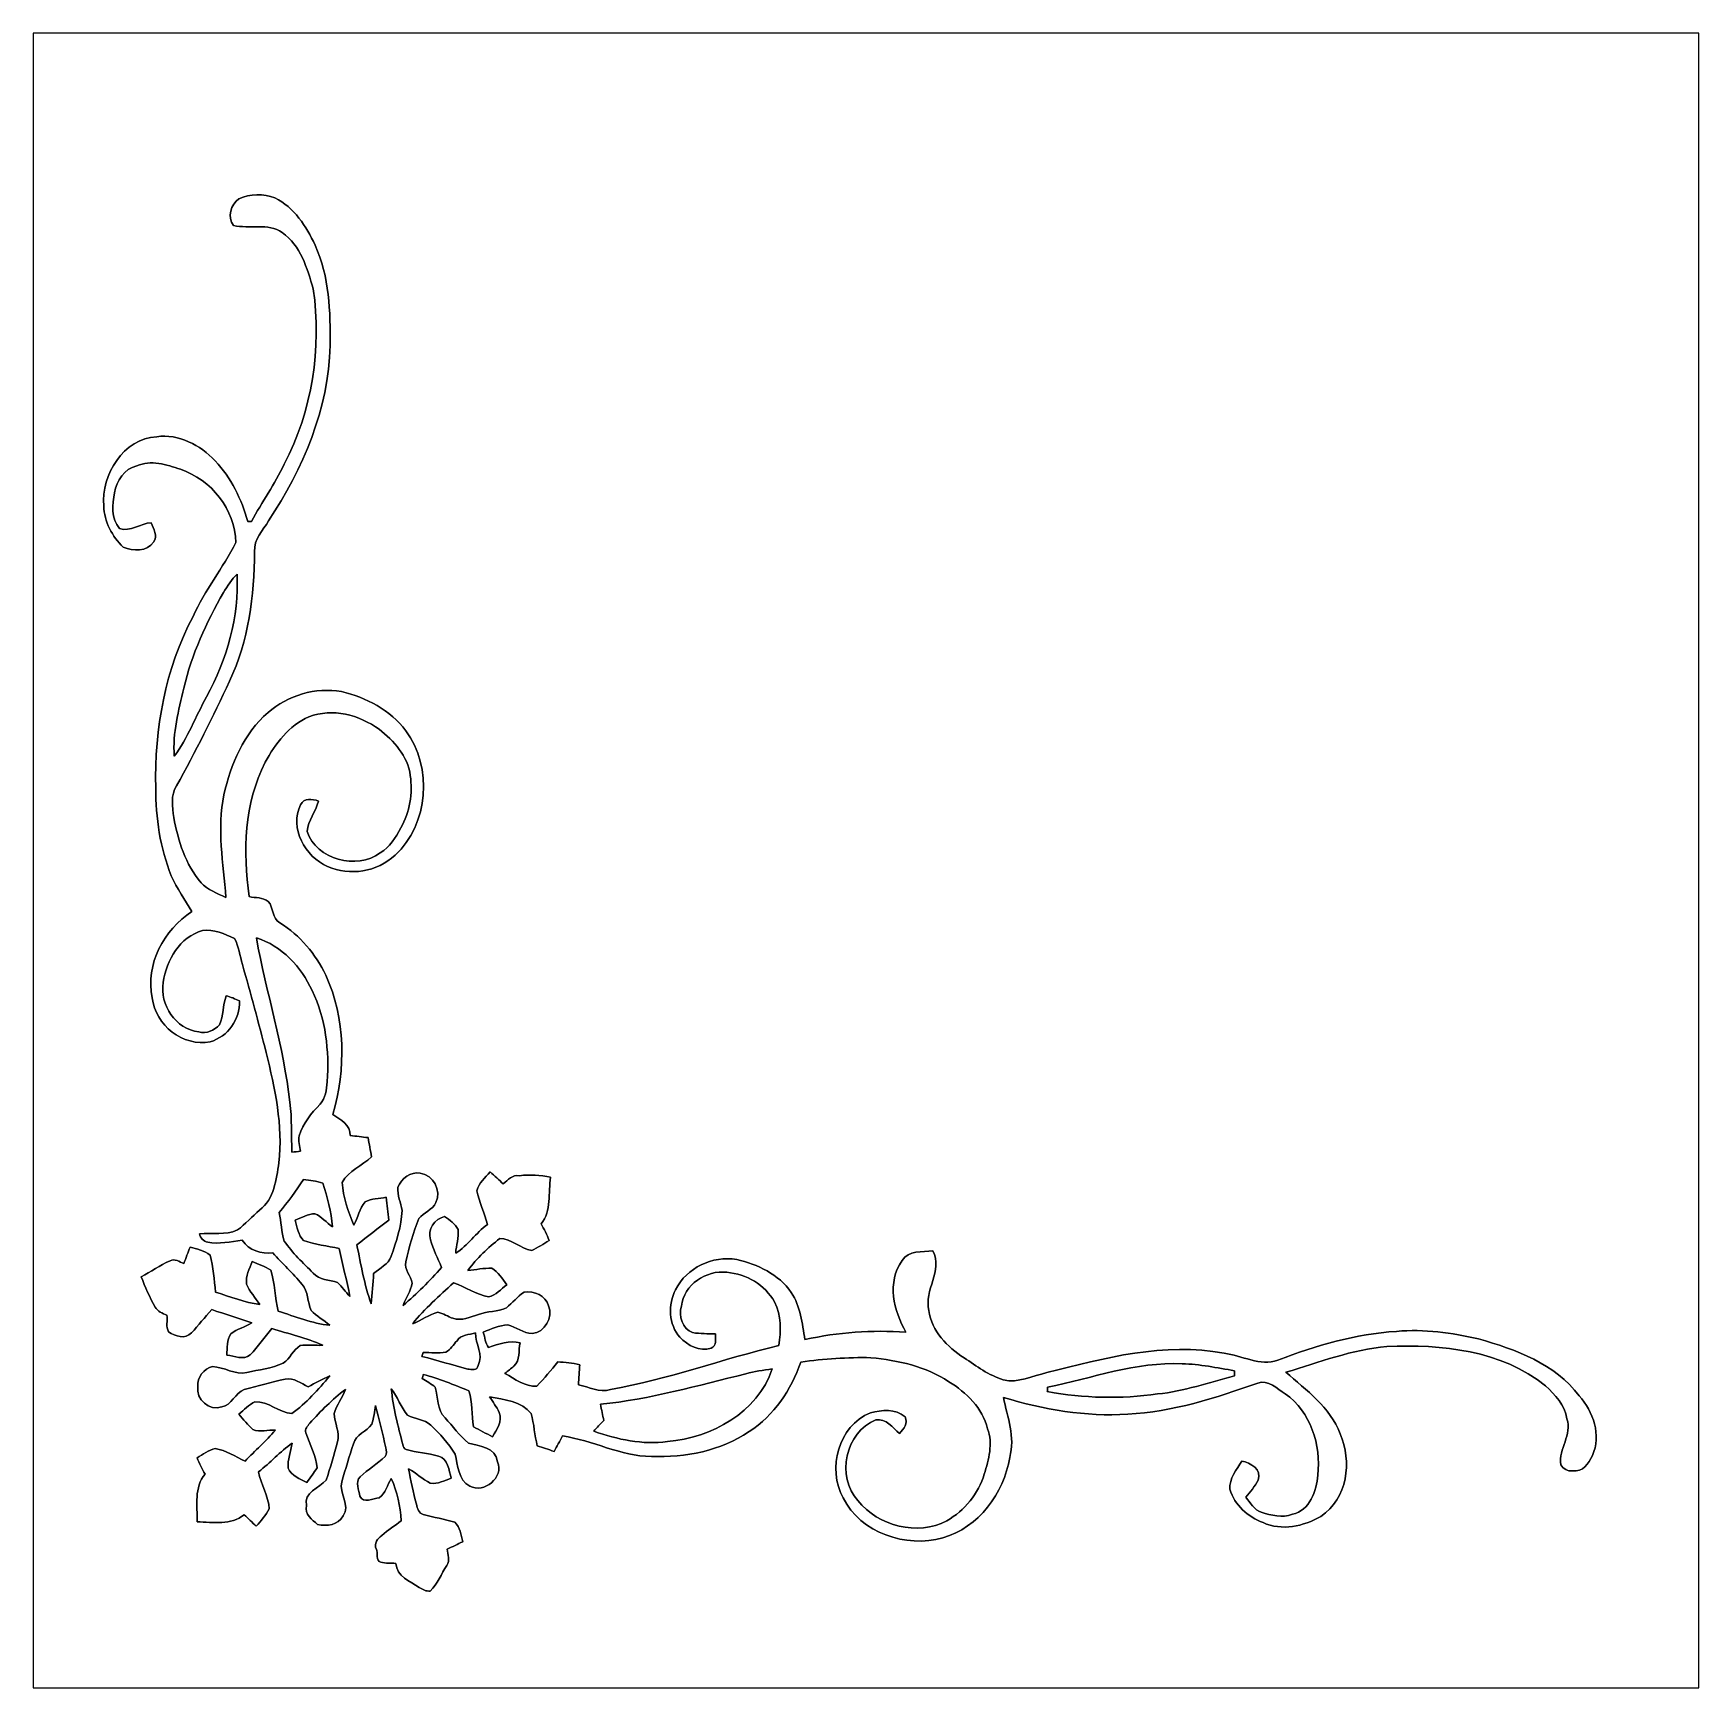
# Model space of a CAD drawing. Header units: centimetres. Extents: x -16.8 to 16.8, y -16.7 to 16.7.
import ezdxf

# ---------------------------------------------------------------- set-up
doc = ezdxf.new("R2010")
doc.units = ezdxf.units.CM
doc.header["$MEASUREMENT"] = 0
doc.layers.add('Layer 1', color=7, linetype='Continuous')

msp = doc.modelspace()

# ---------------------------------------------------------------- linework, layer by layer
at = {"layer": 'Layer 1', "color": 7}
for points, knots in [([(-16.77458, 16.66875), (-16.77458, 16.66875), (16.77458, 16.66875), (16.77458, 16.66875), (16.77458, 16.66875), (16.77458, 16.66875), (16.77458, -16.66875), (16.77458, -16.66875), (16.77458, -16.66875), (16.77458, -16.66875), (-16.77458, -16.66875), (-16.77458, -16.66875), (-16.77458, -16.66875), (-16.77458, -16.66875), (-16.77458, 16.66875), (-16.77458, 16.66875), (-16.77458, 16.66875), (-16.77458, 16.66875), (-16.77458, 16.66875), (-16.77458, 16.66875)], [0, 0, 0, 0, 0.16666667, 0.16666667, 0.16666667, 0.16666667, 0.33333333, 0.33333333, 0.33333333, 0.33333333, 0.5, 0.5, 0.5, 0.5, 0.66666667, 0.66666667, 0.66666667, 0.66666667, 1, 1, 1, 1]), ([(-12.63191, 13.33359), (-12.79772, 13.22705), (-12.86898, 12.95753), (-12.74304, 12.79807), (-12.74304, 12.79807), (-12.42201, 12.71729), (-12.04842, 12.85769), (-11.7602, 12.65308), (-11.7602, 12.65308), (-11.38908, 12.39732), (-11.25784, 11.92883), (-11.13402, 11.51925), (-11.13402, 11.51925), (-10.96257, 10.32016), (-11.15766, 9.06039), (-11.72069, 7.98407), (-11.72069, 7.98407), (-11.91119, 7.58437), (-12.16872, 7.22207), (-12.37827, 6.83295), (-12.37827, 6.83295), (-12.39696, 6.83225), (-12.43365, 6.83084), (-12.45235, 6.83013), (-12.45235, 6.83013), (-12.57794, 7.27922), (-12.79278, 7.71172), (-13.1124, 8.05427), (-13.1124, 8.05427), (-13.40908, 8.37001), (-13.84512, 8.60425), (-14.28926, 8.53899), (-14.28926, 8.53899), (-14.95813, 8.503), (-15.40969, 7.77028), (-15.35677, 7.14481), (-15.35677, 7.14481), (-15.34513, 6.82942), (-15.18638, 6.52815), (-14.96131, 6.31402), (-14.96131, 6.31402), (-14.76728, 6.23182), (-14.48188, 6.22371), (-14.35065, 6.4135), (-14.35065, 6.4135), (-14.26281, 6.53838), (-14.35523, 6.68479), (-14.39933, 6.80755), (-14.39933, 6.80755), (-14.61135, 6.79591), (-14.82584, 6.61423), (-15.03892, 6.69043), (-15.03892, 6.69043), (-15.21037, 6.89116), (-15.18532, 7.17127), (-15.13769, 7.41151), (-15.13769, 7.41151), (-15.09042, 7.64893), (-14.9479, 7.89905), (-14.69143, 7.95055), (-14.69143, 7.95055), (-14.40603, 8.07967), (-14.09065, 7.97948), (-13.81231, 7.88247), (-13.81231, 7.88247), (-13.18789, 7.67927), (-12.70776, 7.06826), (-12.69365, 6.40891), (-12.69365, 6.40891), (-12.954, 5.89739), (-13.31948, 5.44195), (-13.55725, 4.91596), (-13.55725, 4.91596), (-14.11993, 3.86186), (-14.33442, 2.65042), (-14.30796, 1.46368), (-14.30796, 1.46368), (-14.30726, 0.86148), (-14.22153, 0.25118), (-13.99505, -0.30974), (-13.99505, -0.30974), (-13.88322, -0.56339), (-13.72235, -0.79093), (-13.58159, -1.02905), (-13.58159, -1.02905), (-14.14286, -1.40159), (-14.52033, -2.08456), (-14.37887, -2.76789), (-14.37887, -2.76789), (-14.31996, -3.31858), (-13.75869, -3.75673), (-13.21047, -3.65478), (-13.21047, -3.65478), (-12.85134, -3.54577), (-12.60828, -3.20111), (-12.6178, -2.82787), (-12.6178, -2.82787), (-12.70706, -2.78871), (-12.79666, -2.74779), (-12.89226, -2.72732), (-12.89226, -2.72732), (-12.95083, -2.91853), (-12.94941, -3.12349), (-13.02244, -3.31223), (-13.02244, -3.31223), (-13.13109, -3.41806), (-13.28455, -3.50273), (-13.44224, -3.45334), (-13.44224, -3.45334), (-13.90791, -3.40007), (-14.23035, -2.90971), (-14.15838, -2.45674), (-14.15838, -2.45674), (-14.09206, -2.01189), (-13.82324, -1.53952), (-13.36604, -1.41252), (-13.36604, -1.41252), (-13.1385, -1.37019), (-12.9219, -1.48625), (-12.7187, -1.57092), (-12.7187, -1.57092), (-12.63156, -1.73214), (-12.61463, -1.91982), (-12.56312, -2.09409), (-12.56312, -2.09409), (-12.39344, -2.68182), (-12.23645, -3.27307), (-12.08546, -3.86574), (-12.08546, -3.86574), (-11.90766, -4.59105), (-11.74115, -5.34), (-11.82688, -6.09071), (-11.82688, -6.09071), (-11.88473, -6.42832), (-11.91719, -6.81955), (-12.21528, -7.04497), (-12.21528, -7.04497), (-12.37051, -7.17056), (-12.49962, -7.32861), (-12.66261, -7.44432), (-12.66261, -7.44432), (-12.90073, -7.55826), (-13.17554, -7.49794), (-13.42743, -7.52193), (-13.42743, -7.52193), (-13.40661, -7.60412), (-13.35088, -7.67715), (-13.26198, -7.6902), (-13.26198, -7.6902), (-13.03267, -7.73853), (-12.79596, -7.67997), (-12.5663, -7.65351), (-12.5663, -7.65351), (-12.42695, -7.86412), (-12.1853, -7.93291), (-11.94894, -7.90469), (-11.94894, -7.90469), (-11.75844, -8.12165), (-11.54395, -8.31709), (-11.36086, -8.54075), (-11.36086, -8.54075), (-11.23421, -8.68786), (-11.25326, -8.89811), (-11.17706, -9.06745), (-11.17706, -9.06745), (-11.06629, -9.18351), (-10.92165, -9.26112), (-10.79994, -9.36554), (-10.79994, -9.36554), (-11.16189, -9.33274), (-11.49773, -9.18633), (-11.84169, -9.08121), (-11.84169, -9.08121), (-11.90343, -8.8071), (-11.90554, -8.51958), (-11.99198, -8.25253), (-11.99198, -8.25253), (-12.10628, -8.17668), (-12.23927, -8.13541), (-12.36416, -8.08108), (-12.36416, -8.08108), (-12.42095, -8.22678), (-12.49715, -8.37283), (-12.47951, -8.53546), (-12.47951, -8.53546), (-12.41601, -8.68786), (-12.3003, -8.81098), (-12.21211, -8.94962), (-12.21211, -8.94962), (-12.51832, -8.90305), (-12.8083, -8.79122), (-13.10217, -8.69703), (-13.10217, -8.69703), (-13.13356, -8.44762), (-13.14697, -8.19467), (-13.21118, -7.95091), (-13.21118, -7.95091), (-13.32618, -7.85777), (-13.47823, -7.82849), (-13.61652, -7.7918), (-13.61652, -7.7918), (-13.65779, -7.90116), (-13.70013, -8.01053), (-13.74352, -8.11953), (-13.74352, -8.11953), (-13.83136, -8.08955), (-13.9259, -8.01793), (-14.02045, -8.06415), (-14.02045, -8.06415), (-14.22329, -8.15587), (-14.40603, -8.28675), (-14.60394, -8.388), (-14.60394, -8.388), (-14.51681, -8.59437), (-14.43426, -8.80428), (-14.31996, -8.9976), (-14.31996, -8.9976), (-14.27198, -9.08791), (-14.17108, -9.12424), (-14.08218, -9.16164), (-14.08218, -9.16164), (-14.0656, -9.26818), (-14.11323, -9.40117), (-14.04796, -9.49784), (-14.04796, -9.49784), (-13.92096, -9.58991), (-13.71141, -9.65376), (-13.58865, -9.51971), (-13.58865, -9.51971), (-13.44401, -9.37154), (-13.32336, -9.20115), (-13.18119, -9.05087), (-13.18119, -9.05087), (-12.91202, -9.14259), (-12.63897, -9.22267), (-12.3698, -9.3151), (-12.3698, -9.3151), (-12.50456, -9.40223), (-12.66825, -9.43857), (-12.79454, -9.53911), (-12.79454, -9.53911), (-12.88486, -9.65729), (-12.86616, -9.82486), (-12.87745, -9.96703), (-12.87745, -9.96703), (-12.72187, -9.97832), (-12.53949, -10.07745), (-12.40331, -9.96421), (-12.40331, -9.96421), (-12.24598, -9.7977), (-12.11792, -9.60473), (-11.97081, -9.4294), (-11.97081, -9.4294), (-11.62861, -9.54158), (-11.27301, -9.61813), (-10.94458, -9.76912), (-10.94458, -9.76912), (-11.09557, -9.77618), (-11.24938, -9.7476), (-11.3986, -9.77618), (-11.3986, -9.77618), (-11.54254, -9.85943), (-11.60039, -10.039), (-11.73939, -10.12825), (-11.73939, -10.12825), (-11.96975, -10.23761), (-12.2301, -10.25737), (-12.47458, -10.31981), (-12.47458, -10.31981), (-12.7127, -10.36779), (-12.92895, -10.20798), (-13.16179, -10.19563), (-13.16179, -10.19563), (-13.33324, -10.24608), (-13.48811, -10.40836), (-13.45883, -10.60132), (-13.45883, -10.60132), (-13.50539, -10.85321), (-13.22458, -11.10368), (-12.97905, -11.0109), (-12.97905, -11.0109), (-12.77232, -10.98056), (-12.71341, -10.72656), (-12.52538, -10.662), (-12.52538, -10.662), (-12.25091, -10.58792), (-11.97716, -10.50678), (-11.69776, -10.45351), (-11.69776, -10.45351), (-11.52772, -10.42), (-11.38238, -10.53536), (-11.23668, -10.60415), (-11.23668, -10.60415), (-11.09274, -10.52936), (-10.95022, -10.45245), (-10.8017, -10.38719), (-10.8017, -10.38719), (-11.03136, -10.66236), (-11.27619, -10.93329), (-11.56617, -11.14637), (-11.56617, -11.14637), (-11.83146, -11.12273), (-12.03713, -10.89342), (-12.30983, -10.90648), (-12.30983, -10.90648), (-12.43295, -10.96857), (-12.5282, -11.07228), (-12.63403, -11.15871), (-12.63403, -11.15871), (-12.54054, -11.26243), (-12.45447, -11.37356), (-12.34899, -11.46634), (-12.34899, -11.46634), (-12.20858, -11.52948), (-12.04454, -11.46387), (-11.89778, -11.48186), (-11.89778, -11.48186), (-12.08934, -11.69952), (-12.30559, -11.8939), (-12.50809, -12.10134), (-12.50809, -12.10134), (-12.70706, -12.01596), (-12.89085, -11.88085), (-13.10958, -11.85157), (-13.10958, -11.85157), (-13.24751, -11.86886), (-13.3544, -11.97469), (-13.47505, -12.03607), (-13.47505, -12.03607), (-13.43166, -12.15002), (-13.37381, -12.25832), (-13.31419, -12.36486), (-13.31419, -12.36486), (-13.53573, -12.62839), (-13.47188, -13.00198), (-13.47258, -13.32477), (-13.47258, -13.32477), (-13.15332, -13.33429), (-12.79137, -13.40344), (-12.52643, -13.18331), (-12.52643, -13.18331), (-12.44565, -13.26092), (-12.36592, -13.33959), (-12.28337, -13.41543), (-12.28337, -13.41543), (-12.18953, -13.30431), (-12.08687, -13.19459), (-12.0209, -13.06548), (-12.0209, -13.06548), (-12.03607, -12.80407), (-12.19447, -12.57476), (-12.2361, -12.31688), (-12.2361, -12.31688), (-12.00115, -12.13591), (-11.80148, -11.91436), (-11.56194, -11.73939), (-11.56194, -11.73939), (-11.58487, -11.90801), (-11.65331, -12.07417), (-11.64202, -12.24597), (-11.64202, -12.24597), (-11.57041, -12.3952), (-11.40954, -12.47316), (-11.26349, -12.53102), (-11.26349, -12.53102), (-11.19434, -12.43295), (-11.12485, -12.33558), (-11.05429, -12.23927), (-11.05429, -12.23927), (-11.08781, -11.99197), (-11.19858, -11.76796), (-11.28219, -11.53619), (-11.28219, -11.53619), (-11.31605, -11.45999), (-11.24691, -11.39472), (-11.20458, -11.33969), (-11.20458, -11.33969), (-10.98479, -11.09274), (-10.74808, -10.85956), (-10.48632, -10.65742), (-10.48632, -10.65742), (-10.54911, -10.82499), (-10.6613, -10.97139), (-10.71351, -11.14319), (-10.71351, -11.14319), (-10.70751, -11.3351), (-10.59356, -11.52349), (-10.64613, -11.71751), (-10.64613, -11.71751), (-10.71492, -11.97575), (-10.78971, -12.23222), (-10.87296, -12.48622), (-10.87296, -12.48622), (-11.01796, -12.64744), (-11.33087, -12.72646), (-11.27125, -12.99951), (-11.27125, -12.99951), (-11.32099, -13.17978), (-11.15483, -13.27997), (-11.04653, -13.38121), (-11.04653, -13.38121), (-10.85497, -13.41931), (-10.6366, -13.38968), (-10.53359, -13.20871), (-10.53359, -13.20871), (-10.37555, -12.99316), (-10.62955, -12.7508), (-10.55688, -12.51832), (-10.55688, -12.51832), (-10.49126, -12.25973), (-10.4013, -12.00856), (-10.32651, -11.75279), (-10.32651, -11.75279), (-10.27359, -11.56652), (-10.06158, -11.5062), (-9.9568, -11.35909), (-9.9568, -11.35909), (-9.91341, -11.23738), (-9.90459, -11.1065), (-9.87919, -10.98091), (-9.87919, -10.98091), (-9.80687, -11.26384), (-9.73773, -11.54748), (-9.67352, -11.83252), (-9.67352, -11.83252), (-9.66611, -11.88932), (-9.64142, -11.95952), (-9.68869, -12.00679), (-9.68869, -12.00679), (-9.84356, -12.15919), (-10.03547, -12.27067), (-10.19175, -12.42201), (-10.19175, -12.42201), (-10.29935, -12.52396), (-10.2108, -12.69047), (-10.19528, -12.80724), (-10.19528, -12.80724), (-10.13707, -12.97446), (-9.91658, -12.84499), (-9.80581, -12.84111), (-9.80581, -12.84111), (-9.67775, -12.75009), (-9.64283, -12.58252), (-9.56275, -12.45482), (-9.56275, -12.45482), (-9.44527, -12.72469), (-9.37824, -13.0108), (-9.36131, -13.30501), (-9.36131, -13.30501), (-9.49396, -13.40097), (-9.62801, -13.49551), (-9.7536, -13.60099), (-9.7536, -13.60099), (-9.83298, -13.67014), (-9.92823, -13.75022), (-9.86155, -13.8811), (-9.86155, -13.8811), (-9.83192, -13.93366), (-9.88378, -14.12134), (-9.77512, -14.1411), (-9.77512, -14.1411), (-9.67599, -14.16685), (-9.57263, -14.1538), (-9.47138, -14.16297), (-9.47138, -14.16297), (-9.4488, -14.42861), (-9.19057, -14.52351), (-9.00254, -14.6498), (-9.00254, -14.6498), (-8.93516, -14.68826), (-8.86107, -14.73271), (-8.77958, -14.72036), (-8.77958, -14.72036), (-8.63036, -14.57678), (-8.55239, -14.37711), (-8.44515, -14.20319), (-8.44515, -14.20319), (-8.37777, -14.10406), (-8.41904, -13.98446), (-8.43739, -13.87792), (-8.43739, -13.87792), (-8.33191, -13.82642), (-8.22572, -13.77562), (-8.11918, -13.72658), (-8.11918, -13.72658), (-8.16187, -13.59288), (-8.17633, -13.43272), (-8.28393, -13.33288), (-8.28393, -13.33288), (-8.49242, -13.26903), (-8.70867, -13.23834), (-8.91858, -13.18013), (-8.91858, -13.18013), (-9.01206, -13.15755), (-9.03429, -13.05031), (-9.05828, -12.97164), (-9.05828, -12.97164), (-9.11331, -12.73316), (-9.17293, -12.49645), (-9.21314, -12.25515), (-9.21314, -12.25515), (-9.06321, -12.34334), (-8.9348, -12.46717), (-8.77888, -12.54548), (-8.77888, -12.54548), (-8.62718, -12.57335), (-8.49277, -12.4908), (-8.35378, -12.44882), (-8.35378, -12.44882), (-8.40881, -12.29184), (-8.41199, -12.0463), (-8.61236, -12.00432), (-8.61236, -12.00432), (-8.82544, -11.94329), (-9.0491, -11.93024), (-9.26148, -11.86815), (-9.26148, -11.86815), (-9.30557, -11.85721), (-9.31757, -11.80536), (-9.33097, -11.76937), (-9.33097, -11.76937), (-9.42763, -11.39931), (-9.52429, -11.02642), (-9.5631, -10.64507), (-9.5631, -10.64507), (-9.43328, -10.80911), (-9.37048, -11.01619), (-9.2389, -11.17776), (-9.2389, -11.17776), (-9.08967, -11.26137), (-8.89706, -11.25291), (-8.76864, -11.37779), (-8.76864, -11.37779), (-8.58238, -11.551), (-8.4141, -11.74644), (-8.27723, -11.96093), (-8.27723, -11.96093), (-8.22113, -12.18318), (-8.21761, -12.48304), (-7.9823, -12.60546), (-7.9823, -12.60546), (-7.69902, -12.76667), (-7.28204, -12.42554), (-7.42562, -12.11827), (-7.42562, -12.11827), (-7.45561, -11.81841), (-7.7918, -11.8043), (-8.01017, -11.73974), (-8.01017, -11.73974), (-8.1848, -11.5891), (-8.32626, -11.40178), (-8.48007, -11.23033), (-8.48007, -11.23033), (-8.65223, -11.0677), (-8.61519, -10.81934), (-8.67869, -10.61367), (-8.67869, -10.61367), (-8.75453, -10.54171), (-8.85296, -10.49761), (-8.93868, -10.44011), (-8.93868, -10.44011), (-8.93374, -10.41859), (-8.92351, -10.3759), (-8.91822, -10.35473), (-8.91822, -10.35473), (-8.60637, -10.44399), (-8.30227, -10.56252), (-8.00241, -10.68423), (-8.00241, -10.68423), (-7.92339, -10.91565), (-7.93962, -11.16894), (-7.90998, -11.41024), (-7.90998, -11.41024), (-7.78157, -11.47833), (-7.65387, -11.54783), (-7.52334, -11.61239), (-7.52334, -11.61239), (-7.43973, -11.46316), (-7.31908, -11.30159), (-7.38717, -11.11991), (-7.38717, -11.11991), (-7.4422, -11.00878), (-7.51875, -10.91036), (-7.5819, -10.80452), (-7.5819, -10.80452), (-7.29474, -10.86979), (-6.93808, -10.89201), (-6.7437, -11.14496), (-6.7437, -11.14496), (-6.68761, -11.35768), (-6.67456, -11.58064), (-6.6234, -11.79512), (-6.6234, -11.79512), (-6.51051, -11.83146), (-6.39798, -11.86886), (-6.28509, -11.90731), (-6.28509, -11.90731), (-6.22406, -11.80606), (-6.17008, -11.70093), (-6.11611, -11.59581), (-6.11611, -11.59581), (-5.50545, -11.68012), (-4.94771, -12.00397), (-4.32223, -12.00997), (-4.32223, -12.00997), (-3.63855, -12.03184), (-2.927, -11.90096), (-2.35585, -11.50691), (-2.35585, -11.50691), (-1.84891, -11.18623), (-1.50566, -10.66694), (-1.31269, -10.10673), (-1.31269, -10.10673), (-0.84561, -10.04217), (-0.37289, -10.00866), (0.09913, -10.01924), (0.09913, -10.01924), (0.64629, -10.07004), (1.20579, -10.19704), (1.67111, -10.50219), (1.67111, -10.50219), (2.02318, -10.71915), (2.34668, -11.03595), (2.44898, -11.4494), (2.44898, -11.4494), (2.56187, -11.74926), (2.47227, -12.07241), (2.38301, -12.36486), (2.38301, -12.36486), (2.26342, -12.75962), (1.98684, -13.10076), (1.62807, -13.30325), (1.62807, -13.30325), (1.03928, -13.62146), (0.24871, -13.4112), (-0.16263, -12.89826), (-0.16263, -12.89826), (-0.60149, -12.41601), (-0.41734, -11.51749), (0.19791, -11.27407), (0.19791, -11.27407), (0.41099, -11.2335), (0.53269, -11.42718), (0.67275, -11.54359), (0.67275, -11.54359), (0.76412, -11.45575), (0.85407, -11.33934), (0.78775, -11.2074), (0.78775, -11.2074), (0.59196, -11.04582), (0.31785, -11.06981), (0.0889, -11.13155), (0.0889, -11.13155), (-0.56162, -11.39014), (-0.78105, -12.25762), (-0.46284, -12.8457), (-0.46284, -12.8457), (-0.10336, -13.55337), (0.80469, -13.85746), (1.54728, -13.64932), (1.54728, -13.64932), (2.27118, -13.44048), (2.77389, -12.75468), (2.8956, -12.02902), (2.8956, -12.02902), (3.01096, -11.6205), (2.84833, -11.21692), (2.7686, -10.81934), (2.7686, -10.81934), (3.57787, -11.06452), (4.42489, -11.2141), (5.27332, -11.15554), (5.27332, -11.15554), (6.17784, -11.11391), (7.04462, -10.82992), (7.89164, -10.53147), (7.89164, -10.53147), (8.1026, -10.44787), (8.28075, -10.65107), (8.44656, -10.74561), (8.44656, -10.74561), (8.95773, -11.11109), (9.1694, -11.77607), (9.10167, -12.38462), (9.10167, -12.38462), (9.07979, -12.70035), (8.93762, -13.09899), (8.59014, -13.17519), (8.59014, -13.17519), (8.38517, -13.25351), (8.16292, -13.19283), (7.96325, -13.13427), (7.96325, -13.13427), (7.82038, -13.08488), (7.74524, -12.9413), (7.6521, -12.83264), (7.6521, -12.83264), (7.73359, -12.71764), (7.83696, -12.61604), (7.89869, -12.48833), (7.89869, -12.48833), (7.98618, -12.26785), (7.74312, -12.13803), (7.57308, -12.10239), (7.57308, -12.10239), (7.46972, -12.27349), (7.31097, -12.45517), (7.33213, -12.67037), (7.33213, -12.67037), (7.41821, -12.99104), (7.70008, -13.22423), (7.99959, -13.34241), (7.99959, -13.34241), (8.37247, -13.5128), (8.8198, -13.41967), (9.16093, -13.21611), (9.16093, -13.21611), (9.70209, -12.86334), (9.79417, -12.10839), (9.54899, -11.55065), (9.54899, -11.55065), (9.35002, -11.01619), (8.8713, -10.67153), (8.45644, -10.31311), (8.45644, -10.31311), (9.12812, -10.11484), (9.79099, -9.85167), (10.49443, -9.79241), (10.49443, -9.79241), (11.59192, -9.74725), (12.80336, -9.86684), (13.68778, -10.58369), (13.68778, -10.58369), (13.87828, -10.76713), (14.08677, -10.97315), (14.11993, -11.24867), (14.11993, -11.24867), (14.22788, -11.5697), (13.95377, -11.85474), (13.99469, -12.17577), (13.99469, -12.17577), (14.04408, -12.25656), (14.13475, -12.31371), (14.23282, -12.29748), (14.23282, -12.29748), (14.43778, -12.33205), (14.56161, -12.14614), (14.63428, -11.98845), (14.63428, -11.98845), (14.81808, -11.58452), (14.65157, -11.10015), (14.36511, -10.78759), (14.36511, -10.78759), (13.88533, -10.13989), (13.08664, -9.85485), (12.34193, -9.63859), (12.34193, -9.63859), (11.79971, -9.52182), (11.24338, -9.43469), (10.6874, -9.48937), (10.6874, -9.48937), (9.86296, -9.53664), (9.06604, -9.77582), (8.29804, -10.06651), (8.29804, -10.06651), (7.93397, -10.20516), (7.57661, -9.96597), (7.21607, -9.92928), (7.21607, -9.92928), (6.00992, -9.70104), (4.80589, -10.02347), (3.64384, -10.32051), (3.64384, -10.32051), (3.35633, -10.3826), (3.06599, -10.53994), (2.76578, -10.46339), (2.76578, -10.46339), (2.47333, -10.37449), (2.22497, -10.19104), (1.97556, -10.02136), (1.97556, -10.02136), (1.63865, -9.80017), (1.32186, -9.48796), (1.26894, -9.06851), (1.26894, -9.06851), (1.16311, -8.65646), (1.55257, -8.26946), (1.34585, -7.86589), (1.34585, -7.86589), (1.13559, -7.89905), (0.85055, -7.84437), (0.72743, -8.06309), (0.72743, -8.06309), (0.41451, -8.50124), (0.55986, -9.07168), (0.80504, -9.5063), (0.80504, -9.5063), (0.12312, -9.45409), (-0.56198, -9.50948), (-1.23014, -9.65129), (-1.23014, -9.65129), (-1.28729, -9.32709), (-1.31868, -8.98454), (-1.50636, -8.70338), (-1.50636, -8.70338), (-1.75789, -8.33684), (-2.18546, -8.13929), (-2.60491, -8.03804), (-2.60491, -8.03804), (-3.09316, -7.96537), (-3.61456, -8.19785), (-3.83611, -8.65046), (-3.83611, -8.65046), (-3.99133, -8.9468), (-3.97792, -9.35108), (-3.74897, -9.60649), (-3.74897, -9.60649), (-3.59304, -9.773), (-3.35209, -9.90459), (-3.11961, -9.82768), (-3.11961, -9.82768), (-3.00355, -9.78112), (-3.03283, -9.63859), (-3.0293, -9.53982), (-3.0293, -9.53982), (-3.18382, -9.53452), (-3.33904, -9.53594), (-3.49285, -9.51442), (-3.49285, -9.51442), (-3.70381, -9.44421), (-3.77578, -9.17363), (-3.71934, -8.97749), (-3.71934, -8.97749), (-3.66959, -8.54781), (-3.21663, -8.24724), (-2.80106, -8.29874), (-2.80106, -8.29874), (-2.40947, -8.32944), (-2.03623, -8.55169), (-1.84009, -8.89529), (-1.84009, -8.89529), (-1.70744, -9.16587), (-1.71274, -9.47808), (-1.75366, -9.77018), (-1.75366, -9.77018), (-2.88925, -10.04852), (-3.99415, -10.45351), (-5.14668, -10.66059), (-5.14668, -10.66059), (-5.37139, -10.72621), (-5.58024, -10.61297), (-5.79261, -10.56322), (-5.79261, -10.56322), (-5.78591, -10.42811), (-5.77603, -10.29476), (-5.76651, -10.16071), (-5.76651, -10.16071), (-5.9115, -10.12507), (-6.06037, -10.10849), (-6.20924, -10.1032), (-6.20924, -10.1032), (-6.34189, -10.27218), (-6.48053, -10.43693), (-6.6294, -10.59145), (-6.6294, -10.59145), (-6.87493, -10.60909), (-7.07002, -10.44328), (-7.27287, -10.33674), (-7.27287, -10.33674), (-7.21395, -10.28629), (-7.15116, -10.24008), (-7.0933, -10.18857), (-7.0933, -10.18857), (-6.96101, -10.07639), (-7.01005, -9.86896), (-6.96383, -9.72114), (-6.96383, -9.72114), (-7.18679, -9.6587), (-7.40093, -9.74055), (-7.60624, -9.81569), (-7.60624, -9.81569), (-7.66692, -9.72467), (-7.67821, -9.60367), (-7.70925, -9.50489), (-7.70925, -9.50489), (-7.55121, -9.44139), (-7.38893, -9.36978), (-7.21713, -9.35814), (-7.21713, -9.35814), (-7.0485, -9.40223), (-6.90245, -9.52465), (-6.72359, -9.53452), (-6.72359, -9.53452), (-6.47559, -9.50595), (-6.29638, -9.20856), (-6.39657, -8.97361), (-6.39657, -8.97361), (-6.44878, -8.76159), (-6.68726, -8.6681), (-6.88799, -8.69915), (-6.88799, -8.69915), (-7.02451, -8.78381), (-7.1187, -8.91822), (-7.24535, -9.01453), (-7.24535, -9.01453), (-7.41998, -9.09708), (-7.62529, -9.07874), (-7.8045, -9.1507), (-7.8045, -9.1507), (-7.97172, -9.19656), (-8.14388, -9.28582), (-8.32026, -9.22549), (-8.32026, -9.22549), (-8.42539, -9.19515), (-8.51394, -9.12178), (-8.62224, -9.10167), (-8.62224, -9.10167), (-8.80357, -9.15035), (-8.95844, -9.26641), (-9.13236, -9.33626), (-9.13236, -9.33626), (-8.89212, -9.02899), (-8.59331, -8.77394), (-8.30756, -8.51076), (-8.30756, -8.51076), (-8.06732, -8.59014), (-7.85213, -8.74642), (-7.60201, -8.79263), (-7.60201, -8.79263), (-7.45561, -8.763), (-7.35365, -8.63283), (-7.23583, -8.54816), (-7.23583, -8.54816), (-7.32084, -8.42504), (-7.40904, -8.29769), (-7.53498, -8.21337), (-7.53498, -8.21337), (-7.69761, -8.21549), (-7.85742, -8.24301), (-8.01829, -8.26064), (-8.01829, -8.26064), (-7.84366, -8.01299), (-7.61577, -7.80168), (-7.37799, -7.61753), (-7.37799, -7.61753), (-7.14516, -7.61083), (-6.96136, -7.82355), (-6.73347, -7.8613), (-6.73347, -7.8613), (-6.61141, -7.80239), (-6.50028, -7.72372), (-6.38351, -7.65492), (-6.38351, -7.65492), (-6.42761, -7.53816), (-6.48582, -7.42915), (-6.5465, -7.3212), (-6.5465, -7.3212), (-6.32742, -7.06226), (-6.40539, -6.69255), (-6.35459, -6.3821), (-6.35459, -6.3821), (-6.55955, -6.33554), (-6.77263, -6.32883), (-6.98112, -6.35106), (-6.98112, -6.35106), (-7.12294, -6.32742), (-7.21289, -6.43714), (-7.30709, -6.51581), (-7.30709, -6.51581), (-7.39528, -6.43608), (-7.48101, -6.35388), (-7.56991, -6.27592), (-7.56991, -6.27592), (-7.67256, -6.39022), (-7.79851, -6.49958), (-7.83908, -6.65339), (-7.83908, -6.65339), (-7.79639, -6.88658), (-7.68174, -7.10248), (-7.62706, -7.3339), (-7.62706, -7.3339), (-7.85671, -7.50923), (-8.02287, -7.75476), (-8.26523, -7.91386), (-8.26523, -7.91386), (-8.25535, -7.75476), (-8.20279, -7.59707), (-8.21902, -7.43761), (-8.21902, -7.43761), (-8.26911, -7.31908), (-8.39011, -7.24923), (-8.48819, -7.17515), (-8.48819, -7.17515), (-8.68327, -7.21007), (-8.84414, -7.44573), (-8.77253, -7.64081), (-8.77253, -7.64081), (-8.71784, -7.83414), (-8.63283, -8.01687), (-8.54851, -8.19856), (-8.54851, -8.19856), (-8.78664, -8.47337), (-9.0491, -8.72807), (-9.32462, -8.96514), (-9.32462, -8.96514), (-9.26783, -8.81486), (-9.1754, -8.67728), (-9.14224, -8.51958), (-9.14224, -8.51958), (-9.16446, -8.36895), (-9.3091, -8.24618), (-9.27065, -8.08602), (-9.27065, -8.08602), (-9.20538, -7.78969), (-9.11578, -7.49688), (-9.00818, -7.21431), (-9.00818, -7.21431), (-8.90799, -7.09224), (-8.73301, -7.04321), (-8.66316, -6.89363), (-8.66316, -6.89363), (-8.55028, -6.6548), (-8.71396, -6.33095), (-8.97819, -6.2992), (-8.97819, -6.2992), (-9.17998, -6.26322), (-9.35849, -6.40962), (-9.42869, -6.5853), (-9.42869, -6.5853), (-9.44633, -6.74546), (-9.36766, -6.89751), (-9.34544, -7.05414), (-9.34544, -7.05414), (-9.35884, -7.372), (-9.46326, -7.67609), (-9.56522, -7.97454), (-9.56522, -7.97454), (-9.62025, -8.14035), (-9.79629, -8.21584), (-9.9187, -8.32203), (-9.9187, -8.32203), (-9.93458, -8.52523), (-9.9508, -8.72807), (-9.97091, -8.93198), (-9.97091, -8.93198), (-10.1032, -8.54569), (-10.17764, -8.14352), (-10.25596, -7.74418), (-10.25596, -7.74418), (-10.04429, -7.5752), (-9.82839, -7.41151), (-9.61355, -7.24711), (-9.61355, -7.24711), (-9.63295, -7.09401), (-9.65129, -6.93984), (-9.66893, -6.78744), (-9.66893, -6.78744), (-9.81075, -6.81002), (-9.96103, -6.81531), (-10.09262, -6.87564), (-10.09262, -6.87564), (-10.19634, -7.01746), (-10.23726, -7.19561), (-10.31769, -7.35118), (-10.31769, -7.35118), (-10.42952, -7.07743), (-10.53606, -6.78109), (-10.54947, -6.48547), (-10.54947, -6.48547), (-10.42458, -6.25158), (-10.14977, -6.14821), (-9.95927, -5.97464), (-9.95927, -5.97464), (-9.98255, -5.84482), (-10.0076, -5.71394), (-10.03159, -5.58482), (-10.03159, -5.58482), (-10.15118, -5.57001), (-10.27077, -5.5559), (-10.39036, -5.54249), (-10.39036, -5.54249), (-10.38296, -5.32412), (-10.58016, -5.22217), (-10.74138, -5.11775), (-10.74138, -5.11775), (-10.47856, -4.20194), (-10.47715, -3.18488), (-10.88355, -2.3114), (-10.88355, -2.3114), (-11.08781, -1.88313), (-11.40319, -1.50918), (-11.80677, -1.25695), (-11.80677, -1.25695), (-11.97222, -1.17122), (-11.92742, -0.94862), (-12.04101, -0.82303), (-12.04101, -0.82303), (-12.14931, -0.74083), (-12.30101, -0.75741), (-12.42519, -0.72566), (-12.42519, -0.72566), (-12.55289, 0.17956), (-12.52855, 1.15041), (-12.10239, 1.97944), (-12.10239, 1.97944), (-11.89778, 2.35056), (-11.62579, 2.72662), (-11.22151, 2.89419), (-11.22151, 2.89419), (-10.74843, 3.08187), (-10.20727, 2.93194), (-9.80793, 2.64442), (-9.80793, 2.64442), (-9.51124, 2.40841), (-9.23184, 2.10926), (-9.17963, 1.71591), (-9.17963, 1.71591), (-9.13095, 1.35502), (-9.18704, 0.97402), (-9.37048, 0.65581), (-9.37048, 0.65581), (-9.47914, 0.46778), (-9.58991, 0.26317), (-9.78641, 0.15416), (-9.78641, 0.15416), (-10.2616, -0.19332), (-11.07052, 0.01658), (-11.25996, 0.58737), (-11.25996, 0.58737), (-11.24091, 0.81033), (-11.08216, 0.98496), (-11.02995, 1.19874), (-11.02995, 1.19874), (-11.15448, 1.23684), (-11.32417, 1.27353), (-11.38908, 1.12219), (-11.38908, 1.12219), (-11.62403, 0.65581), (-11.29806, 0.07232), (-10.8458, -0.11924), (-10.8458, -0.11924), (-10.39989, -0.31926), (-9.84532, -0.22789), (-9.48796, 0.10442), (-9.48796, 0.10442), (-8.80745, 0.73307), (-8.72349, 1.87713), (-9.27241, 2.61585), (-9.27241, 2.61585), (-9.58215, 3.03142), (-10.06828, 3.28718), (-10.56569, 3.40254), (-10.56569, 3.40254), (-11.08957, 3.49779), (-11.64802, 3.32987), (-12.04666, 2.97991), (-12.04666, 2.97991), (-12.53419, 2.5594), (-12.79666, 1.93993), (-12.93389, 1.32362), (-12.93389, 1.32362), (-13.08135, 0.63959), (-12.94306, -0.0568), (-12.89614, -0.74366), (-12.89614, -0.74366), (-13.06865, -0.65828), (-13.26127, -0.59267), (-13.39568, -0.44838), (-13.39568, -0.44838), (-13.71141, -0.07726), (-13.8557, 0.39934), (-13.94566, 0.86924), (-13.94566, 0.86924), (-13.97459, 1.07879), (-14.0081, 1.3148), (-13.89168, 1.5046), (-13.89168, 1.5046), (-13.50222, 2.19004), (-13.15685, 2.89948), (-12.821, 3.6128), (-12.821, 3.6128), (-12.44071, 4.42666), (-12.31971, 5.33541), (-12.31688, 6.22617), (-12.31688, 6.22617), (-12.33593, 6.47206), (-12.14614, 6.64951), (-12.03431, 6.8453), (-12.03431, 6.8453), (-11.33828, 7.8927), (-10.82569, 9.10202), (-10.79394, 10.37484), (-10.79394, 10.37484), (-10.78971, 11.05641), (-10.80594, 11.76831), (-11.09874, 12.39837), (-11.09874, 12.39837), (-11.27196, 12.78149), (-11.51996, 13.16002), (-11.90872, 13.35087), (-11.90872, 13.35087), (-12.13661, 13.44401), (-12.40931, 13.43977), (-12.63191, 13.33359)], [0, 0, 0, 0, 0.00331126, 0.00331126, 0.00331126, 0.00331126, 0.00662252, 0.00662252, 0.00662252, 0.00662252, 0.00993377, 0.00993377, 0.00993377, 0.00993377, 0.01324503, 0.01324503, 0.01324503, 0.01324503, 0.01655629, 0.01655629, 0.01655629, 0.01655629, 0.01986755, 0.01986755, 0.01986755, 0.01986755, 0.02317881, 0.02317881, 0.02317881, 0.02317881, 0.02649007, 0.02649007, 0.02649007, 0.02649007, 0.02980132, 0.02980132, 0.02980132, 0.02980132, 0.03311258, 0.03311258, 0.03311258, 0.03311258, 0.03642384, 0.03642384, 0.03642384, 0.03642384, 0.0397351, 0.0397351, 0.0397351, 0.0397351, 0.04304636, 0.04304636, 0.04304636, 0.04304636, 0.04635762, 0.04635762, 0.04635762, 0.04635762, 0.04966887, 0.04966887, 0.04966887, 0.04966887, 0.05298013, 0.05298013, 0.05298013, 0.05298013, 0.05629139, 0.05629139, 0.05629139, 0.05629139, 0.05960265, 0.05960265, 0.05960265, 0.05960265, 0.06291391, 0.06291391, 0.06291391, 0.06291391, 0.06622517, 0.06622517, 0.06622517, 0.06622517, 0.06953642, 0.06953642, 0.06953642, 0.06953642, 0.07284768, 0.07284768, 0.07284768, 0.07284768, 0.07615894, 0.07615894, 0.07615894, 0.07615894, 0.0794702, 0.0794702, 0.0794702, 0.0794702, 0.08278146, 0.08278146, 0.08278146, 0.08278146, 0.08609272, 0.08609272, 0.08609272, 0.08609272, 0.08940397, 0.08940397, 0.08940397, 0.08940397, 0.09271523, 0.09271523, 0.09271523, 0.09271523, 0.09602649, 0.09602649, 0.09602649, 0.09602649, 0.09933775, 0.09933775, 0.09933775, 0.09933775, 0.10264901, 0.10264901, 0.10264901, 0.10264901, 0.10596026, 0.10596026, 0.10596026, 0.10596026, 0.10927152, 0.10927152, 0.10927152, 0.10927152, 0.11258278, 0.11258278, 0.11258278, 0.11258278, 0.11589404, 0.11589404, 0.11589404, 0.11589404, 0.1192053, 0.1192053, 0.1192053, 0.1192053, 0.12251656, 0.12251656, 0.12251656, 0.12251656, 0.12582781, 0.12582781, 0.12582781, 0.12582781, 0.12913907, 0.12913907, 0.12913907, 0.12913907, 0.13245033, 0.13245033, 0.13245033, 0.13245033, 0.13576159, 0.13576159, 0.13576159, 0.13576159, 0.13907285, 0.13907285, 0.13907285, 0.13907285, 0.14238411, 0.14238411, 0.14238411, 0.14238411, 0.14569536, 0.14569536, 0.14569536, 0.14569536, 0.14900662, 0.14900662, 0.14900662, 0.14900662, 0.15231788, 0.15231788, 0.15231788, 0.15231788, 0.15562914, 0.15562914, 0.15562914, 0.15562914, 0.1589404, 0.1589404, 0.1589404, 0.1589404, 0.16225166, 0.16225166, 0.16225166, 0.16225166, 0.16556291, 0.16556291, 0.16556291, 0.16556291, 0.16887417, 0.16887417, 0.16887417, 0.16887417, 0.17218543, 0.17218543, 0.17218543, 0.17218543, 0.17549669, 0.17549669, 0.17549669, 0.17549669, 0.17880795, 0.17880795, 0.17880795, 0.17880795, 0.18211921, 0.18211921, 0.18211921, 0.18211921, 0.18543046, 0.18543046, 0.18543046, 0.18543046, 0.18874172, 0.18874172, 0.18874172, 0.18874172, 0.19205298, 0.19205298, 0.19205298, 0.19205298, 0.19536424, 0.19536424, 0.19536424, 0.19536424, 0.1986755, 0.1986755, 0.1986755, 0.1986755, 0.20198675, 0.20198675, 0.20198675, 0.20198675, 0.20529801, 0.20529801, 0.20529801, 0.20529801, 0.20860927, 0.20860927, 0.20860927, 0.20860927, 0.21192053, 0.21192053, 0.21192053, 0.21192053, 0.21523179, 0.21523179, 0.21523179, 0.21523179, 0.21854305, 0.21854305, 0.21854305, 0.21854305, 0.2218543, 0.2218543, 0.2218543, 0.2218543, 0.22516556, 0.22516556, 0.22516556, 0.22516556, 0.22847682, 0.22847682, 0.22847682, 0.22847682, 0.23178808, 0.23178808, 0.23178808, 0.23178808, 0.23509934, 0.23509934, 0.23509934, 0.23509934, 0.2384106, 0.2384106, 0.2384106, 0.2384106, 0.24172185, 0.24172185, 0.24172185, 0.24172185, 0.24503311, 0.24503311, 0.24503311, 0.24503311, 0.24834437, 0.24834437, 0.24834437, 0.24834437, 0.25165563, 0.25165563, 0.25165563, 0.25165563, 0.25496689, 0.25496689, 0.25496689, 0.25496689, 0.25827815, 0.25827815, 0.25827815, 0.25827815, 0.2615894, 0.2615894, 0.2615894, 0.2615894, 0.26490066, 0.26490066, 0.26490066, 0.26490066, 0.26821192, 0.26821192, 0.26821192, 0.26821192, 0.27152318, 0.27152318, 0.27152318, 0.27152318, 0.27483444, 0.27483444, 0.27483444, 0.27483444, 0.2781457, 0.2781457, 0.2781457, 0.2781457, 0.28145695, 0.28145695, 0.28145695, 0.28145695, 0.28476821, 0.28476821, 0.28476821, 0.28476821, 0.28807947, 0.28807947, 0.28807947, 0.28807947, 0.29139073, 0.29139073, 0.29139073, 0.29139073, 0.29470199, 0.29470199, 0.29470199, 0.29470199, 0.29801325, 0.29801325, 0.29801325, 0.29801325, 0.3013245, 0.3013245, 0.3013245, 0.3013245, 0.30463576, 0.30463576, 0.30463576, 0.30463576, 0.30794702, 0.30794702, 0.30794702, 0.30794702, 0.31125828, 0.31125828, 0.31125828, 0.31125828, 0.31456954, 0.31456954, 0.31456954, 0.31456954, 0.31788079, 0.31788079, 0.31788079, 0.31788079, 0.32119205, 0.32119205, 0.32119205, 0.32119205, 0.32450331, 0.32450331, 0.32450331, 0.32450331, 0.32781457, 0.32781457, 0.32781457, 0.32781457, 0.33112583, 0.33112583, 0.33112583, 0.33112583, 0.33443709, 0.33443709, 0.33443709, 0.33443709, 0.33774834, 0.33774834, 0.33774834, 0.33774834, 0.3410596, 0.3410596, 0.3410596, 0.3410596, 0.34437086, 0.34437086, 0.34437086, 0.34437086, 0.34768212, 0.34768212, 0.34768212, 0.34768212, 0.35099338, 0.35099338, 0.35099338, 0.35099338, 0.35430464, 0.35430464, 0.35430464, 0.35430464, 0.35761589, 0.35761589, 0.35761589, 0.35761589, 0.36092715, 0.36092715, 0.36092715, 0.36092715, 0.36423841, 0.36423841, 0.36423841, 0.36423841, 0.36754967, 0.36754967, 0.36754967, 0.36754967, 0.37086093, 0.37086093, 0.37086093, 0.37086093, 0.37417219, 0.37417219, 0.37417219, 0.37417219, 0.37748344, 0.37748344, 0.37748344, 0.37748344, 0.3807947, 0.3807947, 0.3807947, 0.3807947, 0.38410596, 0.38410596, 0.38410596, 0.38410596, 0.38741722, 0.38741722, 0.38741722, 0.38741722, 0.39072848, 0.39072848, 0.39072848, 0.39072848, 0.39403974, 0.39403974, 0.39403974, 0.39403974, 0.39735099, 0.39735099, 0.39735099, 0.39735099, 0.40066225, 0.40066225, 0.40066225, 0.40066225, 0.40397351, 0.40397351, 0.40397351, 0.40397351, 0.40728477, 0.40728477, 0.40728477, 0.40728477, 0.41059603, 0.41059603, 0.41059603, 0.41059603, 0.41390728, 0.41390728, 0.41390728, 0.41390728, 0.41721854, 0.41721854, 0.41721854, 0.41721854, 0.4205298, 0.4205298, 0.4205298, 0.4205298, 0.42384106, 0.42384106, 0.42384106, 0.42384106, 0.42715232, 0.42715232, 0.42715232, 0.42715232, 0.43046358, 0.43046358, 0.43046358, 0.43046358, 0.43377483, 0.43377483, 0.43377483, 0.43377483, 0.43708609, 0.43708609, 0.43708609, 0.43708609, 0.44039735, 0.44039735, 0.44039735, 0.44039735, 0.44370861, 0.44370861, 0.44370861, 0.44370861, 0.44701987, 0.44701987, 0.44701987, 0.44701987, 0.45033113, 0.45033113, 0.45033113, 0.45033113, 0.45364238, 0.45364238, 0.45364238, 0.45364238, 0.45695364, 0.45695364, 0.45695364, 0.45695364, 0.4602649, 0.4602649, 0.4602649, 0.4602649, 0.46357616, 0.46357616, 0.46357616, 0.46357616, 0.46688742, 0.46688742, 0.46688742, 0.46688742, 0.47019868, 0.47019868, 0.47019868, 0.47019868, 0.47350993, 0.47350993, 0.47350993, 0.47350993, 0.47682119, 0.47682119, 0.47682119, 0.47682119, 0.48013245, 0.48013245, 0.48013245, 0.48013245, 0.48344371, 0.48344371, 0.48344371, 0.48344371, 0.48675497, 0.48675497, 0.48675497, 0.48675497, 0.49006623, 0.49006623, 0.49006623, 0.49006623, 0.49337748, 0.49337748, 0.49337748, 0.49337748, 0.49668874, 0.49668874, 0.49668874, 0.49668874, 0.5, 0.5, 0.5, 0.5, 0.50331126, 0.50331126, 0.50331126, 0.50331126, 0.50662252, 0.50662252, 0.50662252, 0.50662252, 0.50993377, 0.50993377, 0.50993377, 0.50993377, 0.51324503, 0.51324503, 0.51324503, 0.51324503, 0.51655629, 0.51655629, 0.51655629, 0.51655629, 0.51986755, 0.51986755, 0.51986755, 0.51986755, 0.52317881, 0.52317881, 0.52317881, 0.52317881, 0.52649007, 0.52649007, 0.52649007, 0.52649007, 0.52980132, 0.52980132, 0.52980132, 0.52980132, 0.53311258, 0.53311258, 0.53311258, 0.53311258, 0.53642384, 0.53642384, 0.53642384, 0.53642384, 0.5397351, 0.5397351, 0.5397351, 0.5397351, 0.54304636, 0.54304636, 0.54304636, 0.54304636, 0.54635762, 0.54635762, 0.54635762, 0.54635762, 0.54966887, 0.54966887, 0.54966887, 0.54966887, 0.55298013, 0.55298013, 0.55298013, 0.55298013, 0.55629139, 0.55629139, 0.55629139, 0.55629139, 0.55960265, 0.55960265, 0.55960265, 0.55960265, 0.56291391, 0.56291391, 0.56291391, 0.56291391, 0.56622517, 0.56622517, 0.56622517, 0.56622517, 0.56953642, 0.56953642, 0.56953642, 0.56953642, 0.57284768, 0.57284768, 0.57284768, 0.57284768, 0.57615894, 0.57615894, 0.57615894, 0.57615894, 0.5794702, 0.5794702, 0.5794702, 0.5794702, 0.58278146, 0.58278146, 0.58278146, 0.58278146, 0.58609272, 0.58609272, 0.58609272, 0.58609272, 0.58940397, 0.58940397, 0.58940397, 0.58940397, 0.59271523, 0.59271523, 0.59271523, 0.59271523, 0.59602649, 0.59602649, 0.59602649, 0.59602649, 0.59933775, 0.59933775, 0.59933775, 0.59933775, 0.60264901, 0.60264901, 0.60264901, 0.60264901, 0.60596026, 0.60596026, 0.60596026, 0.60596026, 0.60927152, 0.60927152, 0.60927152, 0.60927152, 0.61258278, 0.61258278, 0.61258278, 0.61258278, 0.61589404, 0.61589404, 0.61589404, 0.61589404, 0.6192053, 0.6192053, 0.6192053, 0.6192053, 0.62251656, 0.62251656, 0.62251656, 0.62251656, 0.62582781, 0.62582781, 0.62582781, 0.62582781, 0.62913907, 0.62913907, 0.62913907, 0.62913907, 0.63245033, 0.63245033, 0.63245033, 0.63245033, 0.63576159, 0.63576159, 0.63576159, 0.63576159, 0.63907285, 0.63907285, 0.63907285, 0.63907285, 0.64238411, 0.64238411, 0.64238411, 0.64238411, 0.64569536, 0.64569536, 0.64569536, 0.64569536, 0.64900662, 0.64900662, 0.64900662, 0.64900662, 0.65231788, 0.65231788, 0.65231788, 0.65231788, 0.65562914, 0.65562914, 0.65562914, 0.65562914, 0.6589404, 0.6589404, 0.6589404, 0.6589404, 0.66225166, 0.66225166, 0.66225166, 0.66225166, 0.66556291, 0.66556291, 0.66556291, 0.66556291, 0.66887417, 0.66887417, 0.66887417, 0.66887417, 0.67218543, 0.67218543, 0.67218543, 0.67218543, 0.67549669, 0.67549669, 0.67549669, 0.67549669, 0.67880795, 0.67880795, 0.67880795, 0.67880795, 0.68211921, 0.68211921, 0.68211921, 0.68211921, 0.68543046, 0.68543046, 0.68543046, 0.68543046, 0.68874172, 0.68874172, 0.68874172, 0.68874172, 0.69205298, 0.69205298, 0.69205298, 0.69205298, 0.69536424, 0.69536424, 0.69536424, 0.69536424, 0.6986755, 0.6986755, 0.6986755, 0.6986755, 0.70198675, 0.70198675, 0.70198675, 0.70198675, 0.70529801, 0.70529801, 0.70529801, 0.70529801, 0.70860927, 0.70860927, 0.70860927, 0.70860927, 0.71192053, 0.71192053, 0.71192053, 0.71192053, 0.71523179, 0.71523179, 0.71523179, 0.71523179, 0.71854305, 0.71854305, 0.71854305, 0.71854305, 0.7218543, 0.7218543, 0.7218543, 0.7218543, 0.72516556, 0.72516556, 0.72516556, 0.72516556, 0.72847682, 0.72847682, 0.72847682, 0.72847682, 0.73178808, 0.73178808, 0.73178808, 0.73178808, 0.73509934, 0.73509934, 0.73509934, 0.73509934, 0.7384106, 0.7384106, 0.7384106, 0.7384106, 0.74172185, 0.74172185, 0.74172185, 0.74172185, 0.74503311, 0.74503311, 0.74503311, 0.74503311, 0.74834437, 0.74834437, 0.74834437, 0.74834437, 0.75165563, 0.75165563, 0.75165563, 0.75165563, 0.75496689, 0.75496689, 0.75496689, 0.75496689, 0.75827815, 0.75827815, 0.75827815, 0.75827815, 0.7615894, 0.7615894, 0.7615894, 0.7615894, 0.76490066, 0.76490066, 0.76490066, 0.76490066, 0.76821192, 0.76821192, 0.76821192, 0.76821192, 0.77152318, 0.77152318, 0.77152318, 0.77152318, 0.77483444, 0.77483444, 0.77483444, 0.77483444, 0.7781457, 0.7781457, 0.7781457, 0.7781457, 0.78145695, 0.78145695, 0.78145695, 0.78145695, 0.78476821, 0.78476821, 0.78476821, 0.78476821, 0.78807947, 0.78807947, 0.78807947, 0.78807947, 0.79139073, 0.79139073, 0.79139073, 0.79139073, 0.79470199, 0.79470199, 0.79470199, 0.79470199, 0.79801325, 0.79801325, 0.79801325, 0.79801325, 0.8013245, 0.8013245, 0.8013245, 0.8013245, 0.80463576, 0.80463576, 0.80463576, 0.80463576, 0.80794702, 0.80794702, 0.80794702, 0.80794702, 0.81125828, 0.81125828, 0.81125828, 0.81125828, 0.81456954, 0.81456954, 0.81456954, 0.81456954, 0.81788079, 0.81788079, 0.81788079, 0.81788079, 0.82119205, 0.82119205, 0.82119205, 0.82119205, 0.82450331, 0.82450331, 0.82450331, 0.82450331, 0.82781457, 0.82781457, 0.82781457, 0.82781457, 0.83112583, 0.83112583, 0.83112583, 0.83112583, 0.83443709, 0.83443709, 0.83443709, 0.83443709, 0.83774834, 0.83774834, 0.83774834, 0.83774834, 0.8410596, 0.8410596, 0.8410596, 0.8410596, 0.84437086, 0.84437086, 0.84437086, 0.84437086, 0.84768212, 0.84768212, 0.84768212, 0.84768212, 0.85099338, 0.85099338, 0.85099338, 0.85099338, 0.85430464, 0.85430464, 0.85430464, 0.85430464, 0.85761589, 0.85761589, 0.85761589, 0.85761589, 0.86092715, 0.86092715, 0.86092715, 0.86092715, 0.86423841, 0.86423841, 0.86423841, 0.86423841, 0.86754967, 0.86754967, 0.86754967, 0.86754967, 0.87086093, 0.87086093, 0.87086093, 0.87086093, 0.87417219, 0.87417219, 0.87417219, 0.87417219, 0.87748344, 0.87748344, 0.87748344, 0.87748344, 0.8807947, 0.8807947, 0.8807947, 0.8807947, 0.88410596, 0.88410596, 0.88410596, 0.88410596, 0.88741722, 0.88741722, 0.88741722, 0.88741722, 0.89072848, 0.89072848, 0.89072848, 0.89072848, 0.89403974, 0.89403974, 0.89403974, 0.89403974, 0.89735099, 0.89735099, 0.89735099, 0.89735099, 0.90066225, 0.90066225, 0.90066225, 0.90066225, 0.90397351, 0.90397351, 0.90397351, 0.90397351, 0.90728477, 0.90728477, 0.90728477, 0.90728477, 0.91059603, 0.91059603, 0.91059603, 0.91059603, 0.91390728, 0.91390728, 0.91390728, 0.91390728, 0.91721854, 0.91721854, 0.91721854, 0.91721854, 0.9205298, 0.9205298, 0.9205298, 0.9205298, 0.92384106, 0.92384106, 0.92384106, 0.92384106, 0.92715232, 0.92715232, 0.92715232, 0.92715232, 0.93046358, 0.93046358, 0.93046358, 0.93046358, 0.93377483, 0.93377483, 0.93377483, 0.93377483, 0.93708609, 0.93708609, 0.93708609, 0.93708609, 0.94039735, 0.94039735, 0.94039735, 0.94039735, 0.94370861, 0.94370861, 0.94370861, 0.94370861, 0.94701987, 0.94701987, 0.94701987, 0.94701987, 0.95033113, 0.95033113, 0.95033113, 0.95033113, 0.95364238, 0.95364238, 0.95364238, 0.95364238, 0.95695364, 0.95695364, 0.95695364, 0.95695364, 0.9602649, 0.9602649, 0.9602649, 0.9602649, 0.96357616, 0.96357616, 0.96357616, 0.96357616, 0.96688742, 0.96688742, 0.96688742, 0.96688742, 0.97019868, 0.97019868, 0.97019868, 0.97019868, 0.97350993, 0.97350993, 0.97350993, 0.97350993, 0.97682119, 0.97682119, 0.97682119, 0.97682119, 0.98013245, 0.98013245, 0.98013245, 0.98013245, 0.98344371, 0.98344371, 0.98344371, 0.98344371, 0.98675497, 0.98675497, 0.98675497, 0.98675497, 0.99006623, 0.99006623, 0.99006623, 0.99006623, 0.99337748, 0.99337748, 0.99337748, 0.99337748, 1, 1, 1, 1]), ([(-12.94518, 5.39856), (-12.86369, 5.53014), (-12.78114, 5.66385), (-12.66966, 5.77286), (-12.66966, 5.77286), (-12.62486, 4.9089), (-12.87851, 4.05553), (-13.28314, 3.29918), (-13.28314, 3.29918), (-13.50398, 2.9023), (-13.66132, 2.46733), (-13.93508, 2.10185), (-13.93508, 2.10185), (-13.97071, 2.56822), (-13.84829, 3.02577), (-13.74246, 3.47521), (-13.74246, 3.47521), (-13.58159, 4.15431), (-13.29196, 4.79531), (-12.94518, 5.39856)], [0, 0, 0, 0, 0.16666667, 0.16666667, 0.16666667, 0.16666667, 0.33333333, 0.33333333, 0.33333333, 0.33333333, 0.5, 0.5, 0.5, 0.5, 0.66666667, 0.66666667, 0.66666667, 0.66666667, 1, 1, 1, 1]), ([(-12.28161, -1.55751), (-11.76796, -1.71521), (-11.37955, -2.14559), (-11.15801, -2.6222), (-11.15801, -2.6222), (-10.87684, -3.18699), (-10.81546, -3.83575), (-10.85144, -4.45841), (-10.85144, -4.45841), (-10.87085, -4.61433), (-10.88108, -4.79213), (-10.99855, -4.91102), (-10.99855, -4.91102), (-11.17494, -5.09482), (-11.34322, -5.29802), (-11.41801, -5.54602), (-11.41801, -5.54602), (-11.43847, -5.65044), (-11.40566, -5.75557), (-11.39261, -5.85929), (-11.39261, -5.85929), (-11.44976, -5.86493), (-11.50655, -5.87057), (-11.5637, -5.87657), (-11.5637, -5.87657), (-11.58169, -5.54108), (-11.56088, -5.20382), (-11.60498, -4.86939), (-11.60498, -4.86939), (-11.73304, -3.74721), (-12.07876, -2.66594), (-12.28161, -1.55751)], [0, 0, 0, 0, 0.11111111, 0.11111111, 0.11111111, 0.11111111, 0.22222222, 0.22222222, 0.22222222, 0.22222222, 0.33333333, 0.33333333, 0.33333333, 0.33333333, 0.44444444, 0.44444444, 0.44444444, 0.44444444, 0.55555556, 0.55555556, 0.55555556, 0.55555556, 0.66666667, 0.66666667, 0.66666667, 0.66666667, 0.77777778, 0.77777778, 0.77777778, 0.77777778, 1, 1, 1, 1]), ([(-11.33087, -6.42832), (-11.20175, -6.45054), (-11.06876, -6.4576), (-10.94387, -6.50028), (-10.94387, -6.50028), (-10.84263, -6.78286), (-10.77842, -7.0799), (-10.74596, -7.3787), (-10.74596, -7.3787), (-10.86979, -7.29968), (-10.96504, -7.17726), (-11.10051, -7.11835), (-11.10051, -7.11835), (-11.24338, -7.12294), (-11.37109, -7.19808), (-11.50091, -7.24994), (-11.50091, -7.24994), (-11.45469, -7.38717), (-11.44164, -7.55438), (-11.32946, -7.65704), (-11.32946, -7.65704), (-11.09874, -7.73959), (-10.85074, -7.76534), (-10.61226, -7.82002), (-10.61226, -7.82002), (-10.54911, -8.14317), (-10.45492, -8.45926), (-10.39671, -8.78311), (-10.39671, -8.78311), (-10.48526, -8.69527), (-10.55194, -8.58626), (-10.64789, -8.50653), (-10.64789, -8.50653), (-10.81017, -8.44585), (-11.01019, -8.45538), (-11.13508, -8.31391), (-11.13508, -8.31391), (-11.34286, -8.11177), (-11.55277, -7.9054), (-11.72034, -7.66833), (-11.72034, -7.66833), (-11.78137, -7.48312), (-11.77643, -7.28204), (-11.82264, -7.0926), (-11.82264, -7.0926), (-11.64519, -6.88164), (-11.48398, -6.65762), (-11.33087, -6.42832)], [0, 0, 0, 0, 0.07692308, 0.07692308, 0.07692308, 0.07692308, 0.15384615, 0.15384615, 0.15384615, 0.15384615, 0.23076923, 0.23076923, 0.23076923, 0.23076923, 0.30769231, 0.30769231, 0.30769231, 0.30769231, 0.38461538, 0.38461538, 0.38461538, 0.38461538, 0.46153846, 0.46153846, 0.46153846, 0.46153846, 0.53846154, 0.53846154, 0.53846154, 0.53846154, 0.61538462, 0.61538462, 0.61538462, 0.61538462, 0.69230769, 0.69230769, 0.69230769, 0.69230769, 0.76923077, 0.76923077, 0.76923077, 0.76923077, 0.84615385, 0.84615385, 0.84615385, 0.84615385, 1, 1, 1, 1]), ([(-8.23913, -9.67916), (-8.16151, -9.55146), (-7.99218, -9.56063), (-7.86836, -9.52112), (-7.86836, -9.52112), (-7.86906, -9.73808), (-7.69973, -9.96738), (-7.81403, -10.17729), (-7.81403, -10.17729), (-7.82708, -10.28876), (-7.9502, -10.25807), (-8.02358, -10.24784), (-8.02358, -10.24784), (-8.33155, -10.16635), (-8.636, -10.0711), (-8.94539, -9.9949), (-8.94539, -9.9949), (-8.93904, -9.97444), (-8.92669, -9.93352), (-8.92034, -9.91306), (-8.92034, -9.91306), (-8.76829, -9.91482), (-8.61448, -9.9314), (-8.46349, -9.90635), (-8.46349, -9.90635), (-8.36859, -9.85449), (-8.31462, -9.75289), (-8.23913, -9.67916)], [0, 0, 0, 0, 0.125, 0.125, 0.125, 0.125, 0.25, 0.25, 0.25, 0.25, 0.375, 0.375, 0.375, 0.375, 0.5, 0.5, 0.5, 0.5, 0.625, 0.625, 0.625, 0.625, 0.75, 0.75, 0.75, 0.75, 1, 1, 1, 1]), ([(-2.42253, -10.34274), (-2.24614, -10.29864), (-2.06657, -10.27077), (-1.88701, -10.24396), (-1.88701, -10.24396), (-2.18546, -11.12379), (-3.11115, -11.63708), (-3.99838, -11.70623), (-3.99838, -11.70623), (-4.50356, -11.78137), (-5.00662, -11.66354), (-5.48252, -11.50232), (-5.48252, -11.50232), (-5.42219, -11.42436), (-5.35376, -11.35345), (-5.28355, -11.28501), (-5.28355, -11.28501), (-5.30401, -11.17494), (-5.32659, -11.06699), (-5.34811, -10.95798), (-5.34811, -10.95798), (-4.35328, -10.85674), (-3.39019, -10.58122), (-2.42253, -10.34274)], [0, 0, 0, 0, 0.14285714, 0.14285714, 0.14285714, 0.14285714, 0.28571429, 0.28571429, 0.28571429, 0.28571429, 0.42857143, 0.42857143, 0.42857143, 0.42857143, 0.57142857, 0.57142857, 0.57142857, 0.57142857, 0.71428571, 0.71428571, 0.71428571, 0.71428571, 1, 1, 1, 1]), ([(3.65407, -10.61297), (4.55366, -10.43376), (5.43772, -10.09509), (6.36834, -10.14271), (6.36834, -10.14271), (6.72465, -10.14695), (7.0739, -10.22597), (7.42491, -10.2803), (7.42491, -10.2803), (7.42456, -10.30605), (7.4235, -10.35826), (7.42315, -10.38437), (7.42315, -10.38437), (6.90986, -10.51701), (6.40609, -10.69693), (5.87551, -10.7502), (5.87551, -10.7502), (5.13856, -10.85462), (4.38467, -10.83663), (3.65266, -10.70222), (3.65266, -10.70222), (3.65301, -10.67964), (3.65372, -10.63519), (3.65407, -10.61297)], [0, 0, 0, 0, 0.14285714, 0.14285714, 0.14285714, 0.14285714, 0.28571429, 0.28571429, 0.28571429, 0.28571429, 0.42857143, 0.42857143, 0.42857143, 0.42857143, 0.57142857, 0.57142857, 0.57142857, 0.57142857, 0.71428571, 0.71428571, 0.71428571, 0.71428571, 1, 1, 1, 1])]:
    msp.add_open_spline(points, degree=3, knots=knots, dxfattribs=at)
at = {"layer": 'Layer 1', "color": 8}
for points, knots in [([(-12.63191, 13.33359), (-12.40931, 13.43977), (-12.13661, 13.44401), (-11.90872, 13.35087), (-11.90872, 13.35087), (-11.51996, 13.16002), (-11.27196, 12.78149), (-11.09874, 12.39837), (-11.09874, 12.39837), (-10.80594, 11.76831), (-10.78971, 11.05641), (-10.79394, 10.37484), (-10.79394, 10.37484), (-10.82569, 9.10202), (-11.33828, 7.8927), (-12.03431, 6.8453), (-12.03431, 6.8453), (-12.14614, 6.64951), (-12.33593, 6.47206), (-12.31688, 6.22617), (-12.31688, 6.22617), (-12.31971, 5.33541), (-12.44071, 4.42666), (-12.821, 3.6128), (-12.821, 3.6128), (-13.15685, 2.89948), (-13.50222, 2.19004), (-13.89168, 1.5046), (-13.89168, 1.5046), (-14.0081, 1.3148), (-13.97459, 1.07879), (-13.94566, 0.86924), (-13.94566, 0.86924), (-13.8557, 0.39934), (-13.71141, -0.07726), (-13.39568, -0.44838), (-13.39568, -0.44838), (-13.26127, -0.59267), (-13.06865, -0.65828), (-12.89614, -0.74366), (-12.89614, -0.74366), (-12.94306, -0.0568), (-13.08135, 0.63959), (-12.93389, 1.32362), (-12.93389, 1.32362), (-12.79666, 1.93993), (-12.53419, 2.5594), (-12.04666, 2.97991), (-12.04666, 2.97991), (-11.64802, 3.32987), (-11.08957, 3.49779), (-10.56569, 3.40254), (-10.56569, 3.40254), (-10.06828, 3.28718), (-9.58215, 3.03142), (-9.27241, 2.61585), (-9.27241, 2.61585), (-8.72349, 1.87713), (-8.80745, 0.73307), (-9.48796, 0.10442), (-9.48796, 0.10442), (-9.84532, -0.22789), (-10.39989, -0.31926), (-10.8458, -0.11924), (-10.8458, -0.11924), (-11.29806, 0.07232), (-11.62403, 0.65581), (-11.38908, 1.12219), (-11.38908, 1.12219), (-11.32417, 1.27353), (-11.15448, 1.23684), (-11.02995, 1.19874), (-11.02995, 1.19874), (-11.08216, 0.98496), (-11.24091, 0.81033), (-11.25996, 0.58737), (-11.25996, 0.58737), (-11.07052, 0.01658), (-10.2616, -0.19332), (-9.78641, 0.15416), (-9.78641, 0.15416), (-9.58991, 0.26317), (-9.47914, 0.46778), (-9.37048, 0.65581), (-9.37048, 0.65581), (-9.18704, 0.97402), (-9.13095, 1.35502), (-9.17963, 1.71591), (-9.17963, 1.71591), (-9.23184, 2.10926), (-9.51124, 2.40841), (-9.80793, 2.64442), (-9.80793, 2.64442), (-10.20727, 2.93194), (-10.74843, 3.08187), (-11.22151, 2.89419), (-11.22151, 2.89419), (-11.62579, 2.72662), (-11.89778, 2.35056), (-12.10239, 1.97944), (-12.10239, 1.97944), (-12.52855, 1.15041), (-12.55289, 0.17956), (-12.42519, -0.72566), (-12.42519, -0.72566), (-12.30101, -0.75741), (-12.14931, -0.74083), (-12.04101, -0.82303), (-12.04101, -0.82303), (-11.92742, -0.94862), (-11.97222, -1.17122), (-11.80677, -1.25695), (-11.80677, -1.25695), (-11.40319, -1.50918), (-11.08781, -1.88313), (-10.88355, -2.3114), (-10.88355, -2.3114), (-10.47715, -3.18488), (-10.47856, -4.20194), (-10.74138, -5.11775), (-10.74138, -5.11775), (-10.58016, -5.22217), (-10.38296, -5.32412), (-10.39036, -5.54249), (-10.39036, -5.54249), (-10.27077, -5.5559), (-10.15118, -5.57001), (-10.03159, -5.58482), (-10.03159, -5.58482), (-10.0076, -5.71394), (-9.98255, -5.84482), (-9.95927, -5.97464), (-9.95927, -5.97464), (-10.14977, -6.14821), (-10.42458, -6.25158), (-10.54947, -6.48547), (-10.54947, -6.48547), (-10.53606, -6.78109), (-10.42952, -7.07743), (-10.31769, -7.35118), (-10.31769, -7.35118), (-10.23726, -7.19561), (-10.19634, -7.01746), (-10.09262, -6.87564), (-10.09262, -6.87564), (-9.96103, -6.81531), (-9.81075, -6.81002), (-9.66893, -6.78744), (-9.66893, -6.78744), (-9.65129, -6.93984), (-9.63295, -7.09401), (-9.61355, -7.24711), (-9.61355, -7.24711), (-9.82839, -7.41151), (-10.04429, -7.5752), (-10.25596, -7.74418), (-10.25596, -7.74418), (-10.17764, -8.14352), (-10.1032, -8.54569), (-9.97091, -8.93198), (-9.97091, -8.93198), (-9.9508, -8.72807), (-9.93458, -8.52523), (-9.9187, -8.32203), (-9.9187, -8.32203), (-9.79629, -8.21584), (-9.62025, -8.14035), (-9.56522, -7.97454), (-9.56522, -7.97454), (-9.46326, -7.67609), (-9.35884, -7.372), (-9.34544, -7.05414), (-9.34544, -7.05414), (-9.36766, -6.89751), (-9.44633, -6.74546), (-9.42869, -6.5853), (-9.42869, -6.5853), (-9.35849, -6.40962), (-9.17998, -6.26322), (-8.97819, -6.2992), (-8.97819, -6.2992), (-8.71396, -6.33095), (-8.55028, -6.6548), (-8.66316, -6.89363), (-8.66316, -6.89363), (-8.73301, -7.04321), (-8.90799, -7.09224), (-9.00818, -7.21431), (-9.00818, -7.21431), (-9.11578, -7.49688), (-9.20538, -7.78969), (-9.27065, -8.08602), (-9.27065, -8.08602), (-9.3091, -8.24618), (-9.16446, -8.36895), (-9.14224, -8.51958), (-9.14224, -8.51958), (-9.1754, -8.67728), (-9.26783, -8.81486), (-9.32462, -8.96514), (-9.32462, -8.96514), (-9.0491, -8.72807), (-8.78664, -8.47337), (-8.54851, -8.19856), (-8.54851, -8.19856), (-8.63283, -8.01687), (-8.71784, -7.83414), (-8.77253, -7.64081), (-8.77253, -7.64081), (-8.84414, -7.44573), (-8.68327, -7.21007), (-8.48819, -7.17515), (-8.48819, -7.17515), (-8.39011, -7.24923), (-8.26911, -7.31908), (-8.21902, -7.43761), (-8.21902, -7.43761), (-8.20279, -7.59707), (-8.25535, -7.75476), (-8.26523, -7.91386), (-8.26523, -7.91386), (-8.02287, -7.75476), (-7.85671, -7.50923), (-7.62706, -7.3339), (-7.62706, -7.3339), (-7.68174, -7.10248), (-7.79639, -6.88658), (-7.83908, -6.65339), (-7.83908, -6.65339), (-7.79851, -6.49958), (-7.67256, -6.39022), (-7.56991, -6.27592), (-7.56991, -6.27592), (-7.48101, -6.35388), (-7.39528, -6.43608), (-7.30709, -6.51581), (-7.30709, -6.51581), (-7.21289, -6.43714), (-7.12294, -6.32742), (-6.98112, -6.35106), (-6.98112, -6.35106), (-6.77263, -6.32883), (-6.55955, -6.33554), (-6.35459, -6.3821), (-6.35459, -6.3821), (-6.40539, -6.69255), (-6.32742, -7.06226), (-6.5465, -7.3212), (-6.5465, -7.3212), (-6.48582, -7.42915), (-6.42761, -7.53816), (-6.38351, -7.65492), (-6.38351, -7.65492), (-6.50028, -7.72372), (-6.61141, -7.80239), (-6.73347, -7.8613), (-6.73347, -7.8613), (-6.96136, -7.82355), (-7.14516, -7.61083), (-7.37799, -7.61753), (-7.37799, -7.61753), (-7.61577, -7.80168), (-7.84366, -8.01299), (-8.01829, -8.26064), (-8.01829, -8.26064), (-7.85742, -8.24301), (-7.69761, -8.21549), (-7.53498, -8.21337), (-7.53498, -8.21337), (-7.40904, -8.29769), (-7.32084, -8.42504), (-7.23583, -8.54816), (-7.23583, -8.54816), (-7.35365, -8.63283), (-7.45561, -8.763), (-7.60201, -8.79263), (-7.60201, -8.79263), (-7.85213, -8.74642), (-8.06732, -8.59014), (-8.30756, -8.51076), (-8.30756, -8.51076), (-8.59331, -8.77394), (-8.89212, -9.02899), (-9.13236, -9.33626), (-9.13236, -9.33626), (-8.95844, -9.26641), (-8.80357, -9.15035), (-8.62224, -9.10167), (-8.62224, -9.10167), (-8.51394, -9.12178), (-8.42539, -9.19515), (-8.32026, -9.22549), (-8.32026, -9.22549), (-8.14388, -9.28582), (-7.97172, -9.19656), (-7.8045, -9.1507), (-7.8045, -9.1507), (-7.62529, -9.07874), (-7.41998, -9.09708), (-7.24535, -9.01453), (-7.24535, -9.01453), (-7.1187, -8.91822), (-7.02451, -8.78381), (-6.88799, -8.69915), (-6.88799, -8.69915), (-6.68726, -8.6681), (-6.44878, -8.76159), (-6.39657, -8.97361), (-6.39657, -8.97361), (-6.29638, -9.20856), (-6.47559, -9.50595), (-6.72359, -9.53452), (-6.72359, -9.53452), (-6.90245, -9.52465), (-7.0485, -9.40223), (-7.21713, -9.35814), (-7.21713, -9.35814), (-7.38893, -9.36978), (-7.55121, -9.44139), (-7.70925, -9.50489), (-7.70925, -9.50489), (-7.67821, -9.60367), (-7.66692, -9.72467), (-7.60624, -9.81569), (-7.60624, -9.81569), (-7.40093, -9.74055), (-7.18679, -9.6587), (-6.96383, -9.72114), (-6.96383, -9.72114), (-7.01005, -9.86896), (-6.96101, -10.07639), (-7.0933, -10.18857), (-7.0933, -10.18857), (-7.15116, -10.24008), (-7.21395, -10.28629), (-7.27287, -10.33674), (-7.27287, -10.33674), (-7.07002, -10.44328), (-6.87493, -10.60909), (-6.6294, -10.59145), (-6.6294, -10.59145), (-6.48053, -10.43693), (-6.34189, -10.27218), (-6.20924, -10.1032), (-6.20924, -10.1032), (-6.06037, -10.10849), (-5.9115, -10.12507), (-5.76651, -10.16071), (-5.76651, -10.16071), (-5.77603, -10.29476), (-5.78591, -10.42811), (-5.79261, -10.56322), (-5.79261, -10.56322), (-5.58024, -10.61297), (-5.37139, -10.72621), (-5.14668, -10.66059), (-5.14668, -10.66059), (-3.99415, -10.45351), (-2.88925, -10.04852), (-1.75366, -9.77018), (-1.75366, -9.77018), (-1.71274, -9.47808), (-1.70744, -9.16587), (-1.84009, -8.89529), (-1.84009, -8.89529), (-2.03623, -8.55169), (-2.40947, -8.32944), (-2.80106, -8.29874), (-2.80106, -8.29874), (-3.21663, -8.24724), (-3.66959, -8.54781), (-3.71934, -8.97749), (-3.71934, -8.97749), (-3.77578, -9.17363), (-3.70381, -9.44421), (-3.49285, -9.51442), (-3.49285, -9.51442), (-3.33904, -9.53594), (-3.18382, -9.53452), (-3.0293, -9.53982), (-3.0293, -9.53982), (-3.03283, -9.63859), (-3.00355, -9.78112), (-3.11961, -9.82768), (-3.11961, -9.82768), (-3.35209, -9.90459), (-3.59304, -9.773), (-3.74897, -9.60649), (-3.74897, -9.60649), (-3.97792, -9.35108), (-3.99133, -8.9468), (-3.83611, -8.65046), (-3.83611, -8.65046), (-3.61456, -8.19785), (-3.09316, -7.96537), (-2.60491, -8.03804), (-2.60491, -8.03804), (-2.18546, -8.13929), (-1.75789, -8.33684), (-1.50636, -8.70338), (-1.50636, -8.70338), (-1.31868, -8.98454), (-1.28729, -9.32709), (-1.23014, -9.65129), (-1.23014, -9.65129), (-0.56198, -9.50948), (0.12312, -9.45409), (0.80504, -9.5063), (0.80504, -9.5063), (0.55986, -9.07168), (0.41451, -8.50124), (0.72743, -8.06309), (0.72743, -8.06309), (0.85055, -7.84437), (1.13559, -7.89905), (1.34585, -7.86589), (1.34585, -7.86589), (1.55257, -8.26946), (1.16311, -8.65646), (1.26894, -9.06851), (1.26894, -9.06851), (1.32186, -9.48796), (1.63865, -9.80017), (1.97556, -10.02136), (1.97556, -10.02136), (2.22497, -10.19104), (2.47333, -10.37449), (2.76578, -10.46339), (2.76578, -10.46339), (3.06599, -10.53994), (3.35633, -10.3826), (3.64384, -10.32051), (3.64384, -10.32051), (4.80589, -10.02347), (6.00992, -9.70104), (7.21607, -9.92928), (7.21607, -9.92928), (7.57661, -9.96597), (7.93397, -10.20516), (8.29804, -10.06651), (8.29804, -10.06651), (9.06604, -9.77582), (9.86296, -9.53664), (10.6874, -9.48937), (10.6874, -9.48937), (11.24338, -9.43469), (11.79971, -9.52182), (12.34193, -9.63859), (12.34193, -9.63859), (13.08664, -9.85485), (13.88533, -10.13989), (14.36511, -10.78759), (14.36511, -10.78759), (14.65157, -11.10015), (14.81808, -11.58452), (14.63428, -11.98845), (14.63428, -11.98845), (14.56161, -12.14614), (14.43778, -12.33205), (14.23282, -12.29748), (14.23282, -12.29748), (14.13475, -12.31371), (14.04408, -12.25656), (13.99469, -12.17577), (13.99469, -12.17577), (13.95377, -11.85474), (14.22788, -11.5697), (14.11993, -11.24867), (14.11993, -11.24867), (14.08677, -10.97315), (13.87828, -10.76713), (13.68778, -10.58369), (13.68778, -10.58369), (12.80336, -9.86684), (11.59192, -9.74725), (10.49443, -9.79241), (10.49443, -9.79241), (9.79099, -9.85167), (9.12812, -10.11484), (8.45644, -10.31311), (8.45644, -10.31311), (8.8713, -10.67153), (9.35002, -11.01619), (9.54899, -11.55065), (9.54899, -11.55065), (9.79417, -12.10839), (9.70209, -12.86334), (9.16093, -13.21611), (9.16093, -13.21611), (8.8198, -13.41967), (8.37247, -13.5128), (7.99959, -13.34241), (7.99959, -13.34241), (7.70008, -13.22423), (7.41821, -12.99104), (7.33213, -12.67037), (7.33213, -12.67037), (7.31097, -12.45517), (7.46972, -12.27349), (7.57308, -12.10239), (7.57308, -12.10239), (7.74312, -12.13803), (7.98618, -12.26785), (7.89869, -12.48833), (7.89869, -12.48833), (7.83696, -12.61604), (7.73359, -12.71764), (7.6521, -12.83264), (7.6521, -12.83264), (7.74524, -12.9413), (7.82038, -13.08488), (7.96325, -13.13427), (7.96325, -13.13427), (8.16292, -13.19283), (8.38517, -13.25351), (8.59014, -13.17519), (8.59014, -13.17519), (8.93762, -13.09899), (9.07979, -12.70035), (9.10167, -12.38462), (9.10167, -12.38462), (9.1694, -11.77607), (8.95773, -11.11109), (8.44656, -10.74561), (8.44656, -10.74561), (8.28075, -10.65107), (8.1026, -10.44787), (7.89164, -10.53147), (7.89164, -10.53147), (7.04462, -10.82992), (6.17784, -11.11391), (5.27332, -11.15554), (5.27332, -11.15554), (4.42489, -11.2141), (3.57787, -11.06452), (2.7686, -10.81934), (2.7686, -10.81934), (2.84833, -11.21692), (3.01096, -11.6205), (2.8956, -12.02902), (2.8956, -12.02902), (2.77389, -12.75468), (2.27118, -13.44048), (1.54728, -13.64932), (1.54728, -13.64932), (0.80469, -13.85746), (-0.10336, -13.55337), (-0.46284, -12.8457), (-0.46284, -12.8457), (-0.78105, -12.25762), (-0.56162, -11.39014), (0.0889, -11.13155), (0.0889, -11.13155), (0.31785, -11.06981), (0.59196, -11.04582), (0.78775, -11.2074), (0.78775, -11.2074), (0.85407, -11.33934), (0.76412, -11.45575), (0.67275, -11.54359), (0.67275, -11.54359), (0.53269, -11.42718), (0.41099, -11.2335), (0.19791, -11.27407), (0.19791, -11.27407), (-0.41734, -11.51749), (-0.60149, -12.41601), (-0.16263, -12.89826), (-0.16263, -12.89826), (0.24871, -13.4112), (1.03928, -13.62146), (1.62807, -13.30325), (1.62807, -13.30325), (1.98684, -13.10076), (2.26342, -12.75962), (2.38301, -12.36486), (2.38301, -12.36486), (2.47227, -12.07241), (2.56187, -11.74926), (2.44898, -11.4494), (2.44898, -11.4494), (2.34668, -11.03595), (2.02318, -10.71915), (1.67111, -10.50219), (1.67111, -10.50219), (1.20579, -10.19704), (0.64629, -10.07004), (0.09913, -10.01924), (0.09913, -10.01924), (-0.37289, -10.00866), (-0.84561, -10.04217), (-1.31269, -10.10673), (-1.31269, -10.10673), (-1.50566, -10.66694), (-1.84891, -11.18623), (-2.35585, -11.50691), (-2.35585, -11.50691), (-2.927, -11.90096), (-3.63855, -12.03184), (-4.32223, -12.00997), (-4.32223, -12.00997), (-4.94771, -12.00397), (-5.50545, -11.68012), (-6.11611, -11.59581), (-6.11611, -11.59581), (-6.17008, -11.70093), (-6.22406, -11.80606), (-6.28509, -11.90731), (-6.28509, -11.90731), (-6.39798, -11.86886), (-6.51051, -11.83146), (-6.6234, -11.79512), (-6.6234, -11.79512), (-6.67456, -11.58064), (-6.68761, -11.35768), (-6.7437, -11.14496), (-6.7437, -11.14496), (-6.93808, -10.89201), (-7.29474, -10.86979), (-7.5819, -10.80452), (-7.5819, -10.80452), (-7.51875, -10.91036), (-7.4422, -11.00878), (-7.38717, -11.11991), (-7.38717, -11.11991), (-7.31908, -11.30159), (-7.43973, -11.46316), (-7.52334, -11.61239), (-7.52334, -11.61239), (-7.65387, -11.54783), (-7.78157, -11.47833), (-7.90998, -11.41024), (-7.90998, -11.41024), (-7.93962, -11.16894), (-7.92339, -10.91565), (-8.00241, -10.68423), (-8.00241, -10.68423), (-8.30227, -10.56252), (-8.60637, -10.44399), (-8.91822, -10.35473), (-8.91822, -10.35473), (-8.92351, -10.3759), (-8.93374, -10.41859), (-8.93868, -10.44011), (-8.93868, -10.44011), (-8.85296, -10.49761), (-8.75453, -10.54171), (-8.67869, -10.61367), (-8.67869, -10.61367), (-8.61519, -10.81934), (-8.65223, -11.0677), (-8.48007, -11.23033), (-8.48007, -11.23033), (-8.32626, -11.40178), (-8.1848, -11.5891), (-8.01017, -11.73974), (-8.01017, -11.73974), (-7.7918, -11.8043), (-7.45561, -11.81841), (-7.42562, -12.11827), (-7.42562, -12.11827), (-7.28204, -12.42554), (-7.69902, -12.76667), (-7.9823, -12.60546), (-7.9823, -12.60546), (-8.21761, -12.48304), (-8.22113, -12.18318), (-8.27723, -11.96093), (-8.27723, -11.96093), (-8.4141, -11.74644), (-8.58238, -11.551), (-8.76864, -11.37779), (-8.76864, -11.37779), (-8.89706, -11.25291), (-9.08967, -11.26137), (-9.2389, -11.17776), (-9.2389, -11.17776), (-9.37048, -11.01619), (-9.43328, -10.80911), (-9.5631, -10.64507), (-9.5631, -10.64507), (-9.52429, -11.02642), (-9.42763, -11.39931), (-9.33097, -11.76937), (-9.33097, -11.76937), (-9.31757, -11.80536), (-9.30557, -11.85721), (-9.26148, -11.86815), (-9.26148, -11.86815), (-9.0491, -11.93024), (-8.82544, -11.94329), (-8.61236, -12.00432), (-8.61236, -12.00432), (-8.41199, -12.0463), (-8.40881, -12.29184), (-8.35378, -12.44882), (-8.35378, -12.44882), (-8.49277, -12.4908), (-8.62718, -12.57335), (-8.77888, -12.54548), (-8.77888, -12.54548), (-8.9348, -12.46717), (-9.06321, -12.34334), (-9.21314, -12.25515), (-9.21314, -12.25515), (-9.17293, -12.49645), (-9.11331, -12.73316), (-9.05828, -12.97164), (-9.05828, -12.97164), (-9.03429, -13.05031), (-9.01206, -13.15755), (-8.91858, -13.18013), (-8.91858, -13.18013), (-8.70867, -13.23834), (-8.49242, -13.26903), (-8.28393, -13.33288), (-8.28393, -13.33288), (-8.17633, -13.43272), (-8.16187, -13.59288), (-8.11918, -13.72658), (-8.11918, -13.72658), (-8.22572, -13.77562), (-8.33191, -13.82642), (-8.43739, -13.87792), (-8.43739, -13.87792), (-8.41904, -13.98446), (-8.37777, -14.10406), (-8.44515, -14.20319), (-8.44515, -14.20319), (-8.55239, -14.37711), (-8.63036, -14.57678), (-8.77958, -14.72036), (-8.77958, -14.72036), (-8.86107, -14.73271), (-8.93516, -14.68826), (-9.00254, -14.6498), (-9.00254, -14.6498), (-9.19057, -14.52351), (-9.4488, -14.42861), (-9.47138, -14.16297), (-9.47138, -14.16297), (-9.57263, -14.1538), (-9.67599, -14.16685), (-9.77512, -14.1411), (-9.77512, -14.1411), (-9.88378, -14.12134), (-9.83192, -13.93366), (-9.86155, -13.8811), (-9.86155, -13.8811), (-9.92823, -13.75022), (-9.83298, -13.67014), (-9.7536, -13.60099), (-9.7536, -13.60099), (-9.62801, -13.49551), (-9.49396, -13.40097), (-9.36131, -13.30501), (-9.36131, -13.30501), (-9.37824, -13.0108), (-9.44527, -12.72469), (-9.56275, -12.45482), (-9.56275, -12.45482), (-9.64283, -12.58252), (-9.67775, -12.75009), (-9.80581, -12.84111), (-9.80581, -12.84111), (-9.91658, -12.84499), (-10.13707, -12.97446), (-10.19528, -12.80724), (-10.19528, -12.80724), (-10.2108, -12.69047), (-10.29935, -12.52396), (-10.19175, -12.42201), (-10.19175, -12.42201), (-10.03547, -12.27067), (-9.84356, -12.15919), (-9.68869, -12.00679), (-9.68869, -12.00679), (-9.64142, -11.95952), (-9.66611, -11.88932), (-9.67352, -11.83252), (-9.67352, -11.83252), (-9.73773, -11.54748), (-9.80687, -11.26384), (-9.87919, -10.98091), (-9.87919, -10.98091), (-9.90459, -11.1065), (-9.91341, -11.23738), (-9.9568, -11.35909), (-9.9568, -11.35909), (-10.06158, -11.5062), (-10.27359, -11.56652), (-10.32651, -11.75279), (-10.32651, -11.75279), (-10.4013, -12.00856), (-10.49126, -12.25973), (-10.55688, -12.51832), (-10.55688, -12.51832), (-10.62955, -12.7508), (-10.37555, -12.99316), (-10.53359, -13.20871), (-10.53359, -13.20871), (-10.6366, -13.38968), (-10.85497, -13.41931), (-11.04653, -13.38121), (-11.04653, -13.38121), (-11.15483, -13.27997), (-11.32099, -13.17978), (-11.27125, -12.99951), (-11.27125, -12.99951), (-11.33087, -12.72646), (-11.01796, -12.64744), (-10.87296, -12.48622), (-10.87296, -12.48622), (-10.78971, -12.23222), (-10.71492, -11.97575), (-10.64613, -11.71751), (-10.64613, -11.71751), (-10.59356, -11.52349), (-10.70751, -11.3351), (-10.71351, -11.14319), (-10.71351, -11.14319), (-10.6613, -10.97139), (-10.54911, -10.82499), (-10.48632, -10.65742), (-10.48632, -10.65742), (-10.74808, -10.85956), (-10.98479, -11.09274), (-11.20458, -11.33969), (-11.20458, -11.33969), (-11.24691, -11.39472), (-11.31605, -11.45999), (-11.28219, -11.53619), (-11.28219, -11.53619), (-11.19858, -11.76796), (-11.08781, -11.99197), (-11.05429, -12.23927), (-11.05429, -12.23927), (-11.12485, -12.33558), (-11.19434, -12.43295), (-11.26349, -12.53102), (-11.26349, -12.53102), (-11.40954, -12.47316), (-11.57041, -12.3952), (-11.64202, -12.24597), (-11.64202, -12.24597), (-11.65331, -12.07417), (-11.58487, -11.90801), (-11.56194, -11.73939), (-11.56194, -11.73939), (-11.80148, -11.91436), (-12.00115, -12.13591), (-12.2361, -12.31688), (-12.2361, -12.31688), (-12.19447, -12.57476), (-12.03607, -12.80407), (-12.0209, -13.06548), (-12.0209, -13.06548), (-12.08687, -13.19459), (-12.18953, -13.30431), (-12.28337, -13.41543), (-12.28337, -13.41543), (-12.36592, -13.33959), (-12.44565, -13.26092), (-12.52643, -13.18331), (-12.52643, -13.18331), (-12.79137, -13.40344), (-13.15332, -13.33429), (-13.47258, -13.32477), (-13.47258, -13.32477), (-13.47188, -13.00198), (-13.53573, -12.62839), (-13.31419, -12.36486), (-13.31419, -12.36486), (-13.37381, -12.25832), (-13.43166, -12.15002), (-13.47505, -12.03607), (-13.47505, -12.03607), (-13.3544, -11.97469), (-13.24751, -11.86886), (-13.10958, -11.85157), (-13.10958, -11.85157), (-12.89085, -11.88085), (-12.70706, -12.01596), (-12.50809, -12.10134), (-12.50809, -12.10134), (-12.30559, -11.8939), (-12.08934, -11.69952), (-11.89778, -11.48186), (-11.89778, -11.48186), (-12.04454, -11.46387), (-12.20858, -11.52948), (-12.34899, -11.46634), (-12.34899, -11.46634), (-12.45447, -11.37356), (-12.54054, -11.26243), (-12.63403, -11.15871), (-12.63403, -11.15871), (-12.5282, -11.07228), (-12.43295, -10.96857), (-12.30983, -10.90648), (-12.30983, -10.90648), (-12.03713, -10.89342), (-11.83146, -11.12273), (-11.56617, -11.14637), (-11.56617, -11.14637), (-11.27619, -10.93329), (-11.03136, -10.66236), (-10.8017, -10.38719), (-10.8017, -10.38719), (-10.95022, -10.45245), (-11.09274, -10.52936), (-11.23668, -10.60415), (-11.23668, -10.60415), (-11.38238, -10.53536), (-11.52772, -10.42), (-11.69776, -10.45351), (-11.69776, -10.45351), (-11.97716, -10.50678), (-12.25091, -10.58792), (-12.52538, -10.662), (-12.52538, -10.662), (-12.71341, -10.72656), (-12.77232, -10.98056), (-12.97905, -11.0109), (-12.97905, -11.0109), (-13.22458, -11.10368), (-13.50539, -10.85321), (-13.45883, -10.60132), (-13.45883, -10.60132), (-13.48811, -10.40836), (-13.33324, -10.24608), (-13.16179, -10.19563), (-13.16179, -10.19563), (-12.92895, -10.20798), (-12.7127, -10.36779), (-12.47458, -10.31981), (-12.47458, -10.31981), (-12.2301, -10.25737), (-11.96975, -10.23761), (-11.73939, -10.12825), (-11.73939, -10.12825), (-11.60039, -10.039), (-11.54254, -9.85943), (-11.3986, -9.77618), (-11.3986, -9.77618), (-11.24938, -9.7476), (-11.09557, -9.77618), (-10.94458, -9.76912), (-10.94458, -9.76912), (-11.27301, -9.61813), (-11.62861, -9.54158), (-11.97081, -9.4294), (-11.97081, -9.4294), (-12.11792, -9.60473), (-12.24598, -9.7977), (-12.40331, -9.96421), (-12.40331, -9.96421), (-12.53949, -10.07745), (-12.72187, -9.97832), (-12.87745, -9.96703), (-12.87745, -9.96703), (-12.86616, -9.82486), (-12.88486, -9.65729), (-12.79454, -9.53911), (-12.79454, -9.53911), (-12.66825, -9.43857), (-12.50456, -9.40223), (-12.3698, -9.3151), (-12.3698, -9.3151), (-12.63897, -9.22267), (-12.91202, -9.14259), (-13.18119, -9.05087), (-13.18119, -9.05087), (-13.32336, -9.20115), (-13.44401, -9.37154), (-13.58865, -9.51971), (-13.58865, -9.51971), (-13.71141, -9.65376), (-13.92096, -9.58991), (-14.04796, -9.49784), (-14.04796, -9.49784), (-14.11323, -9.40117), (-14.0656, -9.26818), (-14.08218, -9.16164), (-14.08218, -9.16164), (-14.17108, -9.12424), (-14.27198, -9.08791), (-14.31996, -8.9976), (-14.31996, -8.9976), (-14.43426, -8.80428), (-14.51681, -8.59437), (-14.60394, -8.388), (-14.60394, -8.388), (-14.40603, -8.28675), (-14.22329, -8.15587), (-14.02045, -8.06415), (-14.02045, -8.06415), (-13.9259, -8.01793), (-13.83136, -8.08955), (-13.74352, -8.11953), (-13.74352, -8.11953), (-13.70013, -8.01053), (-13.65779, -7.90116), (-13.61652, -7.7918), (-13.61652, -7.7918), (-13.47823, -7.82849), (-13.32618, -7.85777), (-13.21118, -7.95091), (-13.21118, -7.95091), (-13.14697, -8.19467), (-13.13356, -8.44762), (-13.10217, -8.69703), (-13.10217, -8.69703), (-12.8083, -8.79122), (-12.51832, -8.90305), (-12.21211, -8.94962), (-12.21211, -8.94962), (-12.3003, -8.81098), (-12.41601, -8.68786), (-12.47951, -8.53546), (-12.47951, -8.53546), (-12.49715, -8.37283), (-12.42095, -8.22678), (-12.36416, -8.08108), (-12.36416, -8.08108), (-12.23927, -8.13541), (-12.10628, -8.17668), (-11.99198, -8.25253), (-11.99198, -8.25253), (-11.90554, -8.51958), (-11.90343, -8.8071), (-11.84169, -9.08121), (-11.84169, -9.08121), (-11.49773, -9.18633), (-11.16189, -9.33274), (-10.79994, -9.36554), (-10.79994, -9.36554), (-10.92165, -9.26112), (-11.06629, -9.18351), (-11.17706, -9.06745), (-11.17706, -9.06745), (-11.25326, -8.89811), (-11.23421, -8.68786), (-11.36086, -8.54075), (-11.36086, -8.54075), (-11.54395, -8.31709), (-11.75844, -8.12165), (-11.94894, -7.90469), (-11.94894, -7.90469), (-12.1853, -7.93291), (-12.42695, -7.86412), (-12.5663, -7.65351), (-12.5663, -7.65351), (-12.79596, -7.67997), (-13.03267, -7.73853), (-13.26198, -7.6902), (-13.26198, -7.6902), (-13.35088, -7.67715), (-13.40661, -7.60412), (-13.42743, -7.52193), (-13.42743, -7.52193), (-13.17554, -7.49794), (-12.90073, -7.55826), (-12.66261, -7.44432), (-12.66261, -7.44432), (-12.49962, -7.32861), (-12.37051, -7.17056), (-12.21528, -7.04497), (-12.21528, -7.04497), (-11.91719, -6.81955), (-11.88473, -6.42832), (-11.82688, -6.09071), (-11.82688, -6.09071), (-11.74115, -5.34), (-11.90766, -4.59105), (-12.08546, -3.86574), (-12.08546, -3.86574), (-12.23645, -3.27307), (-12.39344, -2.68182), (-12.56312, -2.09409), (-12.56312, -2.09409), (-12.61463, -1.91982), (-12.63156, -1.73214), (-12.7187, -1.57092), (-12.7187, -1.57092), (-12.9219, -1.48625), (-13.1385, -1.37019), (-13.36604, -1.41252), (-13.36604, -1.41252), (-13.82324, -1.53952), (-14.09206, -2.01189), (-14.15838, -2.45674), (-14.15838, -2.45674), (-14.23035, -2.90971), (-13.90791, -3.40007), (-13.44224, -3.45334), (-13.44224, -3.45334), (-13.28455, -3.50273), (-13.13109, -3.41806), (-13.02244, -3.31223), (-13.02244, -3.31223), (-12.94941, -3.12349), (-12.95083, -2.91853), (-12.89226, -2.72732), (-12.89226, -2.72732), (-12.79666, -2.74779), (-12.70706, -2.78871), (-12.6178, -2.82787), (-12.6178, -2.82787), (-12.60828, -3.20111), (-12.85134, -3.54577), (-13.21047, -3.65478), (-13.21047, -3.65478), (-13.75869, -3.75673), (-14.31996, -3.31858), (-14.37887, -2.76789), (-14.37887, -2.76789), (-14.52033, -2.08456), (-14.14286, -1.40159), (-13.58159, -1.02905), (-13.58159, -1.02905), (-13.72235, -0.79093), (-13.88322, -0.56339), (-13.99505, -0.30974), (-13.99505, -0.30974), (-14.22153, 0.25118), (-14.30726, 0.86148), (-14.30796, 1.46368), (-14.30796, 1.46368), (-14.33442, 2.65042), (-14.11993, 3.86186), (-13.55725, 4.91596), (-13.55725, 4.91596), (-13.31948, 5.44195), (-12.954, 5.89739), (-12.69365, 6.40891), (-12.69365, 6.40891), (-12.70776, 7.06826), (-13.18789, 7.67927), (-13.81231, 7.88247), (-13.81231, 7.88247), (-14.09065, 7.97948), (-14.40603, 8.07967), (-14.69143, 7.95055), (-14.69143, 7.95055), (-14.9479, 7.89905), (-15.09042, 7.64893), (-15.13769, 7.41151), (-15.13769, 7.41151), (-15.18532, 7.17127), (-15.21037, 6.89116), (-15.03892, 6.69043), (-15.03892, 6.69043), (-14.82584, 6.61423), (-14.61135, 6.79591), (-14.39933, 6.80755), (-14.39933, 6.80755), (-14.35523, 6.68479), (-14.26281, 6.53838), (-14.35065, 6.4135), (-14.35065, 6.4135), (-14.48188, 6.22371), (-14.76728, 6.23182), (-14.96131, 6.31402), (-14.96131, 6.31402), (-15.18638, 6.52815), (-15.34513, 6.82942), (-15.35677, 7.14481), (-15.35677, 7.14481), (-15.40969, 7.77028), (-14.95813, 8.503), (-14.28926, 8.53899), (-14.28926, 8.53899), (-13.84512, 8.60425), (-13.40908, 8.37001), (-13.1124, 8.05427), (-13.1124, 8.05427), (-12.79278, 7.71172), (-12.57794, 7.27922), (-12.45235, 6.83013), (-12.45235, 6.83013), (-12.43365, 6.83084), (-12.39696, 6.83225), (-12.37827, 6.83295), (-12.37827, 6.83295), (-12.16872, 7.22207), (-11.91119, 7.58437), (-11.72069, 7.98407), (-11.72069, 7.98407), (-11.15766, 9.06039), (-10.96257, 10.32016), (-11.13402, 11.51925), (-11.13402, 11.51925), (-11.25784, 11.92883), (-11.38908, 12.39732), (-11.7602, 12.65308), (-11.7602, 12.65308), (-12.04842, 12.85769), (-12.42201, 12.71729), (-12.74304, 12.79807), (-12.74304, 12.79807), (-12.86898, 12.95753), (-12.79772, 13.22705), (-12.63191, 13.33359), (-12.63191, 13.33359), (-12.63191, 13.33359), (-12.63191, 13.33359), (-12.63191, 13.33359)], [0, 0, 0, 0, 0.00330033, 0.00330033, 0.00330033, 0.00330033, 0.00660066, 0.00660066, 0.00660066, 0.00660066, 0.00990099, 0.00990099, 0.00990099, 0.00990099, 0.01320132, 0.01320132, 0.01320132, 0.01320132, 0.01650165, 0.01650165, 0.01650165, 0.01650165, 0.01980198, 0.01980198, 0.01980198, 0.01980198, 0.02310231, 0.02310231, 0.02310231, 0.02310231, 0.02640264, 0.02640264, 0.02640264, 0.02640264, 0.02970297, 0.02970297, 0.02970297, 0.02970297, 0.0330033, 0.0330033, 0.0330033, 0.0330033, 0.03630363, 0.03630363, 0.03630363, 0.03630363, 0.03960396, 0.03960396, 0.03960396, 0.03960396, 0.04290429, 0.04290429, 0.04290429, 0.04290429, 0.04620462, 0.04620462, 0.04620462, 0.04620462, 0.04950495, 0.04950495, 0.04950495, 0.04950495, 0.05280528, 0.05280528, 0.05280528, 0.05280528, 0.05610561, 0.05610561, 0.05610561, 0.05610561, 0.05940594, 0.05940594, 0.05940594, 0.05940594, 0.06270627, 0.06270627, 0.06270627, 0.06270627, 0.0660066, 0.0660066, 0.0660066, 0.0660066, 0.06930693, 0.06930693, 0.06930693, 0.06930693, 0.07260726, 0.07260726, 0.07260726, 0.07260726, 0.07590759, 0.07590759, 0.07590759, 0.07590759, 0.07920792, 0.07920792, 0.07920792, 0.07920792, 0.08250825, 0.08250825, 0.08250825, 0.08250825, 0.08580858, 0.08580858, 0.08580858, 0.08580858, 0.08910891, 0.08910891, 0.08910891, 0.08910891, 0.09240924, 0.09240924, 0.09240924, 0.09240924, 0.09570957, 0.09570957, 0.09570957, 0.09570957, 0.0990099, 0.0990099, 0.0990099, 0.0990099, 0.10231023, 0.10231023, 0.10231023, 0.10231023, 0.10561056, 0.10561056, 0.10561056, 0.10561056, 0.10891089, 0.10891089, 0.10891089, 0.10891089, 0.11221122, 0.11221122, 0.11221122, 0.11221122, 0.11551155, 0.11551155, 0.11551155, 0.11551155, 0.11881188, 0.11881188, 0.11881188, 0.11881188, 0.12211221, 0.12211221, 0.12211221, 0.12211221, 0.12541254, 0.12541254, 0.12541254, 0.12541254, 0.12871287, 0.12871287, 0.12871287, 0.12871287, 0.1320132, 0.1320132, 0.1320132, 0.1320132, 0.13531353, 0.13531353, 0.13531353, 0.13531353, 0.13861386, 0.13861386, 0.13861386, 0.13861386, 0.14191419, 0.14191419, 0.14191419, 0.14191419, 0.14521452, 0.14521452, 0.14521452, 0.14521452, 0.14851485, 0.14851485, 0.14851485, 0.14851485, 0.15181518, 0.15181518, 0.15181518, 0.15181518, 0.15511551, 0.15511551, 0.15511551, 0.15511551, 0.15841584, 0.15841584, 0.15841584, 0.15841584, 0.16171617, 0.16171617, 0.16171617, 0.16171617, 0.1650165, 0.1650165, 0.1650165, 0.1650165, 0.16831683, 0.16831683, 0.16831683, 0.16831683, 0.17161716, 0.17161716, 0.17161716, 0.17161716, 0.17491749, 0.17491749, 0.17491749, 0.17491749, 0.17821782, 0.17821782, 0.17821782, 0.17821782, 0.18151815, 0.18151815, 0.18151815, 0.18151815, 0.18481848, 0.18481848, 0.18481848, 0.18481848, 0.18811881, 0.18811881, 0.18811881, 0.18811881, 0.19141914, 0.19141914, 0.19141914, 0.19141914, 0.19471947, 0.19471947, 0.19471947, 0.19471947, 0.1980198, 0.1980198, 0.1980198, 0.1980198, 0.20132013, 0.20132013, 0.20132013, 0.20132013, 0.20462046, 0.20462046, 0.20462046, 0.20462046, 0.20792079, 0.20792079, 0.20792079, 0.20792079, 0.21122112, 0.21122112, 0.21122112, 0.21122112, 0.21452145, 0.21452145, 0.21452145, 0.21452145, 0.21782178, 0.21782178, 0.21782178, 0.21782178, 0.22112211, 0.22112211, 0.22112211, 0.22112211, 0.22442244, 0.22442244, 0.22442244, 0.22442244, 0.22772277, 0.22772277, 0.22772277, 0.22772277, 0.2310231, 0.2310231, 0.2310231, 0.2310231, 0.23432343, 0.23432343, 0.23432343, 0.23432343, 0.23762376, 0.23762376, 0.23762376, 0.23762376, 0.24092409, 0.24092409, 0.24092409, 0.24092409, 0.24422442, 0.24422442, 0.24422442, 0.24422442, 0.24752475, 0.24752475, 0.24752475, 0.24752475, 0.25082508, 0.25082508, 0.25082508, 0.25082508, 0.25412541, 0.25412541, 0.25412541, 0.25412541, 0.25742574, 0.25742574, 0.25742574, 0.25742574, 0.26072607, 0.26072607, 0.26072607, 0.26072607, 0.2640264, 0.2640264, 0.2640264, 0.2640264, 0.26732673, 0.26732673, 0.26732673, 0.26732673, 0.27062706, 0.27062706, 0.27062706, 0.27062706, 0.27392739, 0.27392739, 0.27392739, 0.27392739, 0.27722772, 0.27722772, 0.27722772, 0.27722772, 0.28052805, 0.28052805, 0.28052805, 0.28052805, 0.28382838, 0.28382838, 0.28382838, 0.28382838, 0.28712871, 0.28712871, 0.28712871, 0.28712871, 0.29042904, 0.29042904, 0.29042904, 0.29042904, 0.29372937, 0.29372937, 0.29372937, 0.29372937, 0.2970297, 0.2970297, 0.2970297, 0.2970297, 0.30033003, 0.30033003, 0.30033003, 0.30033003, 0.30363036, 0.30363036, 0.30363036, 0.30363036, 0.30693069, 0.30693069, 0.30693069, 0.30693069, 0.31023102, 0.31023102, 0.31023102, 0.31023102, 0.31353135, 0.31353135, 0.31353135, 0.31353135, 0.31683168, 0.31683168, 0.31683168, 0.31683168, 0.32013201, 0.32013201, 0.32013201, 0.32013201, 0.32343234, 0.32343234, 0.32343234, 0.32343234, 0.32673267, 0.32673267, 0.32673267, 0.32673267, 0.330033, 0.330033, 0.330033, 0.330033, 0.33333333, 0.33333333, 0.33333333, 0.33333333, 0.33663366, 0.33663366, 0.33663366, 0.33663366, 0.33993399, 0.33993399, 0.33993399, 0.33993399, 0.34323432, 0.34323432, 0.34323432, 0.34323432, 0.34653465, 0.34653465, 0.34653465, 0.34653465, 0.34983498, 0.34983498, 0.34983498, 0.34983498, 0.35313531, 0.35313531, 0.35313531, 0.35313531, 0.35643564, 0.35643564, 0.35643564, 0.35643564, 0.35973597, 0.35973597, 0.35973597, 0.35973597, 0.3630363, 0.3630363, 0.3630363, 0.3630363, 0.36633663, 0.36633663, 0.36633663, 0.36633663, 0.36963696, 0.36963696, 0.36963696, 0.36963696, 0.37293729, 0.37293729, 0.37293729, 0.37293729, 0.37623762, 0.37623762, 0.37623762, 0.37623762, 0.37953795, 0.37953795, 0.37953795, 0.37953795, 0.38283828, 0.38283828, 0.38283828, 0.38283828, 0.38613861, 0.38613861, 0.38613861, 0.38613861, 0.38943894, 0.38943894, 0.38943894, 0.38943894, 0.39273927, 0.39273927, 0.39273927, 0.39273927, 0.3960396, 0.3960396, 0.3960396, 0.3960396, 0.39933993, 0.39933993, 0.39933993, 0.39933993, 0.40264026, 0.40264026, 0.40264026, 0.40264026, 0.40594059, 0.40594059, 0.40594059, 0.40594059, 0.40924092, 0.40924092, 0.40924092, 0.40924092, 0.41254125, 0.41254125, 0.41254125, 0.41254125, 0.41584158, 0.41584158, 0.41584158, 0.41584158, 0.41914191, 0.41914191, 0.41914191, 0.41914191, 0.42244224, 0.42244224, 0.42244224, 0.42244224, 0.42574257, 0.42574257, 0.42574257, 0.42574257, 0.4290429, 0.4290429, 0.4290429, 0.4290429, 0.43234323, 0.43234323, 0.43234323, 0.43234323, 0.43564356, 0.43564356, 0.43564356, 0.43564356, 0.43894389, 0.43894389, 0.43894389, 0.43894389, 0.44224422, 0.44224422, 0.44224422, 0.44224422, 0.44554455, 0.44554455, 0.44554455, 0.44554455, 0.44884488, 0.44884488, 0.44884488, 0.44884488, 0.45214521, 0.45214521, 0.45214521, 0.45214521, 0.45544554, 0.45544554, 0.45544554, 0.45544554, 0.45874587, 0.45874587, 0.45874587, 0.45874587, 0.4620462, 0.4620462, 0.4620462, 0.4620462, 0.46534653, 0.46534653, 0.46534653, 0.46534653, 0.46864686, 0.46864686, 0.46864686, 0.46864686, 0.47194719, 0.47194719, 0.47194719, 0.47194719, 0.47524752, 0.47524752, 0.47524752, 0.47524752, 0.47854785, 0.47854785, 0.47854785, 0.47854785, 0.48184818, 0.48184818, 0.48184818, 0.48184818, 0.48514851, 0.48514851, 0.48514851, 0.48514851, 0.48844884, 0.48844884, 0.48844884, 0.48844884, 0.49174917, 0.49174917, 0.49174917, 0.49174917, 0.4950495, 0.4950495, 0.4950495, 0.4950495, 0.49834983, 0.49834983, 0.49834983, 0.49834983, 0.50165017, 0.50165017, 0.50165017, 0.50165017, 0.5049505, 0.5049505, 0.5049505, 0.5049505, 0.50825083, 0.50825083, 0.50825083, 0.50825083, 0.51155116, 0.51155116, 0.51155116, 0.51155116, 0.51485149, 0.51485149, 0.51485149, 0.51485149, 0.51815182, 0.51815182, 0.51815182, 0.51815182, 0.52145215, 0.52145215, 0.52145215, 0.52145215, 0.52475248, 0.52475248, 0.52475248, 0.52475248, 0.52805281, 0.52805281, 0.52805281, 0.52805281, 0.53135314, 0.53135314, 0.53135314, 0.53135314, 0.53465347, 0.53465347, 0.53465347, 0.53465347, 0.5379538, 0.5379538, 0.5379538, 0.5379538, 0.54125413, 0.54125413, 0.54125413, 0.54125413, 0.54455446, 0.54455446, 0.54455446, 0.54455446, 0.54785479, 0.54785479, 0.54785479, 0.54785479, 0.55115512, 0.55115512, 0.55115512, 0.55115512, 0.55445545, 0.55445545, 0.55445545, 0.55445545, 0.55775578, 0.55775578, 0.55775578, 0.55775578, 0.56105611, 0.56105611, 0.56105611, 0.56105611, 0.56435644, 0.56435644, 0.56435644, 0.56435644, 0.56765677, 0.56765677, 0.56765677, 0.56765677, 0.5709571, 0.5709571, 0.5709571, 0.5709571, 0.57425743, 0.57425743, 0.57425743, 0.57425743, 0.57755776, 0.57755776, 0.57755776, 0.57755776, 0.58085809, 0.58085809, 0.58085809, 0.58085809, 0.58415842, 0.58415842, 0.58415842, 0.58415842, 0.58745875, 0.58745875, 0.58745875, 0.58745875, 0.59075908, 0.59075908, 0.59075908, 0.59075908, 0.59405941, 0.59405941, 0.59405941, 0.59405941, 0.59735974, 0.59735974, 0.59735974, 0.59735974, 0.60066007, 0.60066007, 0.60066007, 0.60066007, 0.6039604, 0.6039604, 0.6039604, 0.6039604, 0.60726073, 0.60726073, 0.60726073, 0.60726073, 0.61056106, 0.61056106, 0.61056106, 0.61056106, 0.61386139, 0.61386139, 0.61386139, 0.61386139, 0.61716172, 0.61716172, 0.61716172, 0.61716172, 0.62046205, 0.62046205, 0.62046205, 0.62046205, 0.62376238, 0.62376238, 0.62376238, 0.62376238, 0.62706271, 0.62706271, 0.62706271, 0.62706271, 0.63036304, 0.63036304, 0.63036304, 0.63036304, 0.63366337, 0.63366337, 0.63366337, 0.63366337, 0.6369637, 0.6369637, 0.6369637, 0.6369637, 0.64026403, 0.64026403, 0.64026403, 0.64026403, 0.64356436, 0.64356436, 0.64356436, 0.64356436, 0.64686469, 0.64686469, 0.64686469, 0.64686469, 0.65016502, 0.65016502, 0.65016502, 0.65016502, 0.65346535, 0.65346535, 0.65346535, 0.65346535, 0.65676568, 0.65676568, 0.65676568, 0.65676568, 0.66006601, 0.66006601, 0.66006601, 0.66006601, 0.66336634, 0.66336634, 0.66336634, 0.66336634, 0.66666667, 0.66666667, 0.66666667, 0.66666667, 0.669967, 0.669967, 0.669967, 0.669967, 0.67326733, 0.67326733, 0.67326733, 0.67326733, 0.67656766, 0.67656766, 0.67656766, 0.67656766, 0.67986799, 0.67986799, 0.67986799, 0.67986799, 0.68316832, 0.68316832, 0.68316832, 0.68316832, 0.68646865, 0.68646865, 0.68646865, 0.68646865, 0.68976898, 0.68976898, 0.68976898, 0.68976898, 0.69306931, 0.69306931, 0.69306931, 0.69306931, 0.69636964, 0.69636964, 0.69636964, 0.69636964, 0.69966997, 0.69966997, 0.69966997, 0.69966997, 0.7029703, 0.7029703, 0.7029703, 0.7029703, 0.70627063, 0.70627063, 0.70627063, 0.70627063, 0.70957096, 0.70957096, 0.70957096, 0.70957096, 0.71287129, 0.71287129, 0.71287129, 0.71287129, 0.71617162, 0.71617162, 0.71617162, 0.71617162, 0.71947195, 0.71947195, 0.71947195, 0.71947195, 0.72277228, 0.72277228, 0.72277228, 0.72277228, 0.72607261, 0.72607261, 0.72607261, 0.72607261, 0.72937294, 0.72937294, 0.72937294, 0.72937294, 0.73267327, 0.73267327, 0.73267327, 0.73267327, 0.7359736, 0.7359736, 0.7359736, 0.7359736, 0.73927393, 0.73927393, 0.73927393, 0.73927393, 0.74257426, 0.74257426, 0.74257426, 0.74257426, 0.74587459, 0.74587459, 0.74587459, 0.74587459, 0.74917492, 0.74917492, 0.74917492, 0.74917492, 0.75247525, 0.75247525, 0.75247525, 0.75247525, 0.75577558, 0.75577558, 0.75577558, 0.75577558, 0.75907591, 0.75907591, 0.75907591, 0.75907591, 0.76237624, 0.76237624, 0.76237624, 0.76237624, 0.76567657, 0.76567657, 0.76567657, 0.76567657, 0.7689769, 0.7689769, 0.7689769, 0.7689769, 0.77227723, 0.77227723, 0.77227723, 0.77227723, 0.77557756, 0.77557756, 0.77557756, 0.77557756, 0.77887789, 0.77887789, 0.77887789, 0.77887789, 0.78217822, 0.78217822, 0.78217822, 0.78217822, 0.78547855, 0.78547855, 0.78547855, 0.78547855, 0.78877888, 0.78877888, 0.78877888, 0.78877888, 0.79207921, 0.79207921, 0.79207921, 0.79207921, 0.79537954, 0.79537954, 0.79537954, 0.79537954, 0.79867987, 0.79867987, 0.79867987, 0.79867987, 0.8019802, 0.8019802, 0.8019802, 0.8019802, 0.80528053, 0.80528053, 0.80528053, 0.80528053, 0.80858086, 0.80858086, 0.80858086, 0.80858086, 0.81188119, 0.81188119, 0.81188119, 0.81188119, 0.81518152, 0.81518152, 0.81518152, 0.81518152, 0.81848185, 0.81848185, 0.81848185, 0.81848185, 0.82178218, 0.82178218, 0.82178218, 0.82178218, 0.82508251, 0.82508251, 0.82508251, 0.82508251, 0.82838284, 0.82838284, 0.82838284, 0.82838284, 0.83168317, 0.83168317, 0.83168317, 0.83168317, 0.8349835, 0.8349835, 0.8349835, 0.8349835, 0.83828383, 0.83828383, 0.83828383, 0.83828383, 0.84158416, 0.84158416, 0.84158416, 0.84158416, 0.84488449, 0.84488449, 0.84488449, 0.84488449, 0.84818482, 0.84818482, 0.84818482, 0.84818482, 0.85148515, 0.85148515, 0.85148515, 0.85148515, 0.85478548, 0.85478548, 0.85478548, 0.85478548, 0.85808581, 0.85808581, 0.85808581, 0.85808581, 0.86138614, 0.86138614, 0.86138614, 0.86138614, 0.86468647, 0.86468647, 0.86468647, 0.86468647, 0.8679868, 0.8679868, 0.8679868, 0.8679868, 0.87128713, 0.87128713, 0.87128713, 0.87128713, 0.87458746, 0.87458746, 0.87458746, 0.87458746, 0.87788779, 0.87788779, 0.87788779, 0.87788779, 0.88118812, 0.88118812, 0.88118812, 0.88118812, 0.88448845, 0.88448845, 0.88448845, 0.88448845, 0.88778878, 0.88778878, 0.88778878, 0.88778878, 0.89108911, 0.89108911, 0.89108911, 0.89108911, 0.89438944, 0.89438944, 0.89438944, 0.89438944, 0.89768977, 0.89768977, 0.89768977, 0.89768977, 0.9009901, 0.9009901, 0.9009901, 0.9009901, 0.90429043, 0.90429043, 0.90429043, 0.90429043, 0.90759076, 0.90759076, 0.90759076, 0.90759076, 0.91089109, 0.91089109, 0.91089109, 0.91089109, 0.91419142, 0.91419142, 0.91419142, 0.91419142, 0.91749175, 0.91749175, 0.91749175, 0.91749175, 0.92079208, 0.92079208, 0.92079208, 0.92079208, 0.92409241, 0.92409241, 0.92409241, 0.92409241, 0.92739274, 0.92739274, 0.92739274, 0.92739274, 0.93069307, 0.93069307, 0.93069307, 0.93069307, 0.9339934, 0.9339934, 0.9339934, 0.9339934, 0.93729373, 0.93729373, 0.93729373, 0.93729373, 0.94059406, 0.94059406, 0.94059406, 0.94059406, 0.94389439, 0.94389439, 0.94389439, 0.94389439, 0.94719472, 0.94719472, 0.94719472, 0.94719472, 0.95049505, 0.95049505, 0.95049505, 0.95049505, 0.95379538, 0.95379538, 0.95379538, 0.95379538, 0.95709571, 0.95709571, 0.95709571, 0.95709571, 0.96039604, 0.96039604, 0.96039604, 0.96039604, 0.96369637, 0.96369637, 0.96369637, 0.96369637, 0.9669967, 0.9669967, 0.9669967, 0.9669967, 0.97029703, 0.97029703, 0.97029703, 0.97029703, 0.97359736, 0.97359736, 0.97359736, 0.97359736, 0.97689769, 0.97689769, 0.97689769, 0.97689769, 0.98019802, 0.98019802, 0.98019802, 0.98019802, 0.98349835, 0.98349835, 0.98349835, 0.98349835, 0.98679868, 0.98679868, 0.98679868, 0.98679868, 0.99009901, 0.99009901, 0.99009901, 0.99009901, 0.99339934, 0.99339934, 0.99339934, 0.99339934, 1, 1, 1, 1]), ([(-12.94518, 5.39856), (-13.29196, 4.79531), (-13.58159, 4.15431), (-13.74246, 3.47521), (-13.74246, 3.47521), (-13.84829, 3.02577), (-13.97071, 2.56822), (-13.93508, 2.10185), (-13.93508, 2.10185), (-13.66132, 2.46733), (-13.50398, 2.9023), (-13.28314, 3.29918), (-13.28314, 3.29918), (-12.87851, 4.05553), (-12.62486, 4.9089), (-12.66966, 5.77286), (-12.66966, 5.77286), (-12.78114, 5.66385), (-12.86369, 5.53014), (-12.94518, 5.39856), (-12.94518, 5.39856), (-12.94518, 5.39856), (-12.94518, 5.39856), (-12.94518, 5.39856)], [0, 0, 0, 0, 0.14285714, 0.14285714, 0.14285714, 0.14285714, 0.28571429, 0.28571429, 0.28571429, 0.28571429, 0.42857143, 0.42857143, 0.42857143, 0.42857143, 0.57142857, 0.57142857, 0.57142857, 0.57142857, 0.71428571, 0.71428571, 0.71428571, 0.71428571, 1, 1, 1, 1]), ([(-12.28161, -1.55751), (-12.07876, -2.66594), (-11.73304, -3.74721), (-11.60498, -4.86939), (-11.60498, -4.86939), (-11.56088, -5.20382), (-11.58169, -5.54108), (-11.5637, -5.87657), (-11.5637, -5.87657), (-11.50655, -5.87057), (-11.44976, -5.86493), (-11.39261, -5.85929), (-11.39261, -5.85929), (-11.40566, -5.75557), (-11.43847, -5.65044), (-11.41801, -5.54602), (-11.41801, -5.54602), (-11.34322, -5.29802), (-11.17494, -5.09482), (-10.99855, -4.91102), (-10.99855, -4.91102), (-10.88108, -4.79213), (-10.87085, -4.61433), (-10.85144, -4.45841), (-10.85144, -4.45841), (-10.81546, -3.83575), (-10.87684, -3.18699), (-11.15801, -2.6222), (-11.15801, -2.6222), (-11.37955, -2.14559), (-11.76796, -1.71521), (-12.28161, -1.55751), (-12.28161, -1.55751), (-12.28161, -1.55751), (-12.28161, -1.55751), (-12.28161, -1.55751)], [0, 0, 0, 0, 0.1, 0.1, 0.1, 0.1, 0.2, 0.2, 0.2, 0.2, 0.3, 0.3, 0.3, 0.3, 0.4, 0.4, 0.4, 0.4, 0.5, 0.5, 0.5, 0.5, 0.6, 0.6, 0.6, 0.6, 0.7, 0.7, 0.7, 0.7, 0.8, 0.8, 0.8, 0.8, 1, 1, 1, 1]), ([(-11.33087, -6.42832), (-11.48398, -6.65762), (-11.64519, -6.88164), (-11.82264, -7.0926), (-11.82264, -7.0926), (-11.77643, -7.28204), (-11.78137, -7.48312), (-11.72034, -7.66833), (-11.72034, -7.66833), (-11.55277, -7.9054), (-11.34286, -8.11177), (-11.13508, -8.31391), (-11.13508, -8.31391), (-11.01019, -8.45538), (-10.81017, -8.44585), (-10.64789, -8.50653), (-10.64789, -8.50653), (-10.55194, -8.58626), (-10.48526, -8.69527), (-10.39671, -8.78311), (-10.39671, -8.78311), (-10.45492, -8.45926), (-10.54911, -8.14317), (-10.61226, -7.82002), (-10.61226, -7.82002), (-10.85074, -7.76534), (-11.09874, -7.73959), (-11.32946, -7.65704), (-11.32946, -7.65704), (-11.44164, -7.55438), (-11.45469, -7.38717), (-11.50091, -7.24994), (-11.50091, -7.24994), (-11.37109, -7.19808), (-11.24338, -7.12294), (-11.10051, -7.11835), (-11.10051, -7.11835), (-10.96504, -7.17726), (-10.86979, -7.29968), (-10.74596, -7.3787), (-10.74596, -7.3787), (-10.77842, -7.0799), (-10.84263, -6.78286), (-10.94387, -6.50028), (-10.94387, -6.50028), (-11.06876, -6.4576), (-11.20175, -6.45054), (-11.33087, -6.42832), (-11.33087, -6.42832), (-11.33087, -6.42832), (-11.33087, -6.42832), (-11.33087, -6.42832)], [0, 0, 0, 0, 0.07142857, 0.07142857, 0.07142857, 0.07142857, 0.14285714, 0.14285714, 0.14285714, 0.14285714, 0.21428571, 0.21428571, 0.21428571, 0.21428571, 0.28571429, 0.28571429, 0.28571429, 0.28571429, 0.35714286, 0.35714286, 0.35714286, 0.35714286, 0.42857143, 0.42857143, 0.42857143, 0.42857143, 0.5, 0.5, 0.5, 0.5, 0.57142857, 0.57142857, 0.57142857, 0.57142857, 0.64285714, 0.64285714, 0.64285714, 0.64285714, 0.71428571, 0.71428571, 0.71428571, 0.71428571, 0.78571429, 0.78571429, 0.78571429, 0.78571429, 0.85714286, 0.85714286, 0.85714286, 0.85714286, 1, 1, 1, 1]), ([(-8.23913, -9.67916), (-8.31462, -9.75289), (-8.36859, -9.85449), (-8.46349, -9.90635), (-8.46349, -9.90635), (-8.61448, -9.9314), (-8.76829, -9.91482), (-8.92034, -9.91306), (-8.92034, -9.91306), (-8.92669, -9.93352), (-8.93904, -9.97444), (-8.94539, -9.9949), (-8.94539, -9.9949), (-8.636, -10.0711), (-8.33155, -10.16635), (-8.02358, -10.24784), (-8.02358, -10.24784), (-7.9502, -10.25807), (-7.82708, -10.28876), (-7.81403, -10.17729), (-7.81403, -10.17729), (-7.69973, -9.96738), (-7.86906, -9.73808), (-7.86836, -9.52112), (-7.86836, -9.52112), (-7.99218, -9.56063), (-8.16151, -9.55146), (-8.23913, -9.67916), (-8.23913, -9.67916), (-8.23913, -9.67916), (-8.23913, -9.67916), (-8.23913, -9.67916)], [0, 0, 0, 0, 0.11111111, 0.11111111, 0.11111111, 0.11111111, 0.22222222, 0.22222222, 0.22222222, 0.22222222, 0.33333333, 0.33333333, 0.33333333, 0.33333333, 0.44444444, 0.44444444, 0.44444444, 0.44444444, 0.55555556, 0.55555556, 0.55555556, 0.55555556, 0.66666667, 0.66666667, 0.66666667, 0.66666667, 0.77777778, 0.77777778, 0.77777778, 0.77777778, 1, 1, 1, 1]), ([(-2.42253, -10.34274), (-3.39019, -10.58122), (-4.35328, -10.85674), (-5.34811, -10.95798), (-5.34811, -10.95798), (-5.32659, -11.06699), (-5.30401, -11.17494), (-5.28355, -11.28501), (-5.28355, -11.28501), (-5.35376, -11.35345), (-5.42219, -11.42436), (-5.48252, -11.50232), (-5.48252, -11.50232), (-5.00662, -11.66354), (-4.50356, -11.78137), (-3.99838, -11.70623), (-3.99838, -11.70623), (-3.11115, -11.63708), (-2.18546, -11.12379), (-1.88701, -10.24396), (-1.88701, -10.24396), (-2.06657, -10.27077), (-2.24614, -10.29864), (-2.42253, -10.34274)], [0, 0, 0, 0, 0.14285714, 0.14285714, 0.14285714, 0.14285714, 0.28571429, 0.28571429, 0.28571429, 0.28571429, 0.42857143, 0.42857143, 0.42857143, 0.42857143, 0.57142857, 0.57142857, 0.57142857, 0.57142857, 0.71428571, 0.71428571, 0.71428571, 0.71428571, 1, 1, 1, 1]), ([(3.65407, -10.61297), (3.65372, -10.63519), (3.65301, -10.67964), (3.65266, -10.70222), (3.65266, -10.70222), (4.38467, -10.83663), (5.13856, -10.85462), (5.87551, -10.7502), (5.87551, -10.7502), (6.40609, -10.69693), (6.90986, -10.51701), (7.42315, -10.38437), (7.42315, -10.38437), (7.4235, -10.35826), (7.42456, -10.30605), (7.42491, -10.2803), (7.42491, -10.2803), (7.0739, -10.22597), (6.72465, -10.14695), (6.36834, -10.14271), (6.36834, -10.14271), (5.43772, -10.09509), (4.55366, -10.43376), (3.65407, -10.61297), (3.65407, -10.61297), (3.65407, -10.61297), (3.65407, -10.61297), (3.65407, -10.61297)], [0, 0, 0, 0, 0.125, 0.125, 0.125, 0.125, 0.25, 0.25, 0.25, 0.25, 0.375, 0.375, 0.375, 0.375, 0.5, 0.5, 0.5, 0.5, 0.625, 0.625, 0.625, 0.625, 0.75, 0.75, 0.75, 0.75, 1, 1, 1, 1])]:
    msp.add_open_spline(points, degree=3, knots=knots, dxfattribs=at)

doc.saveas('drawing.dxf')
